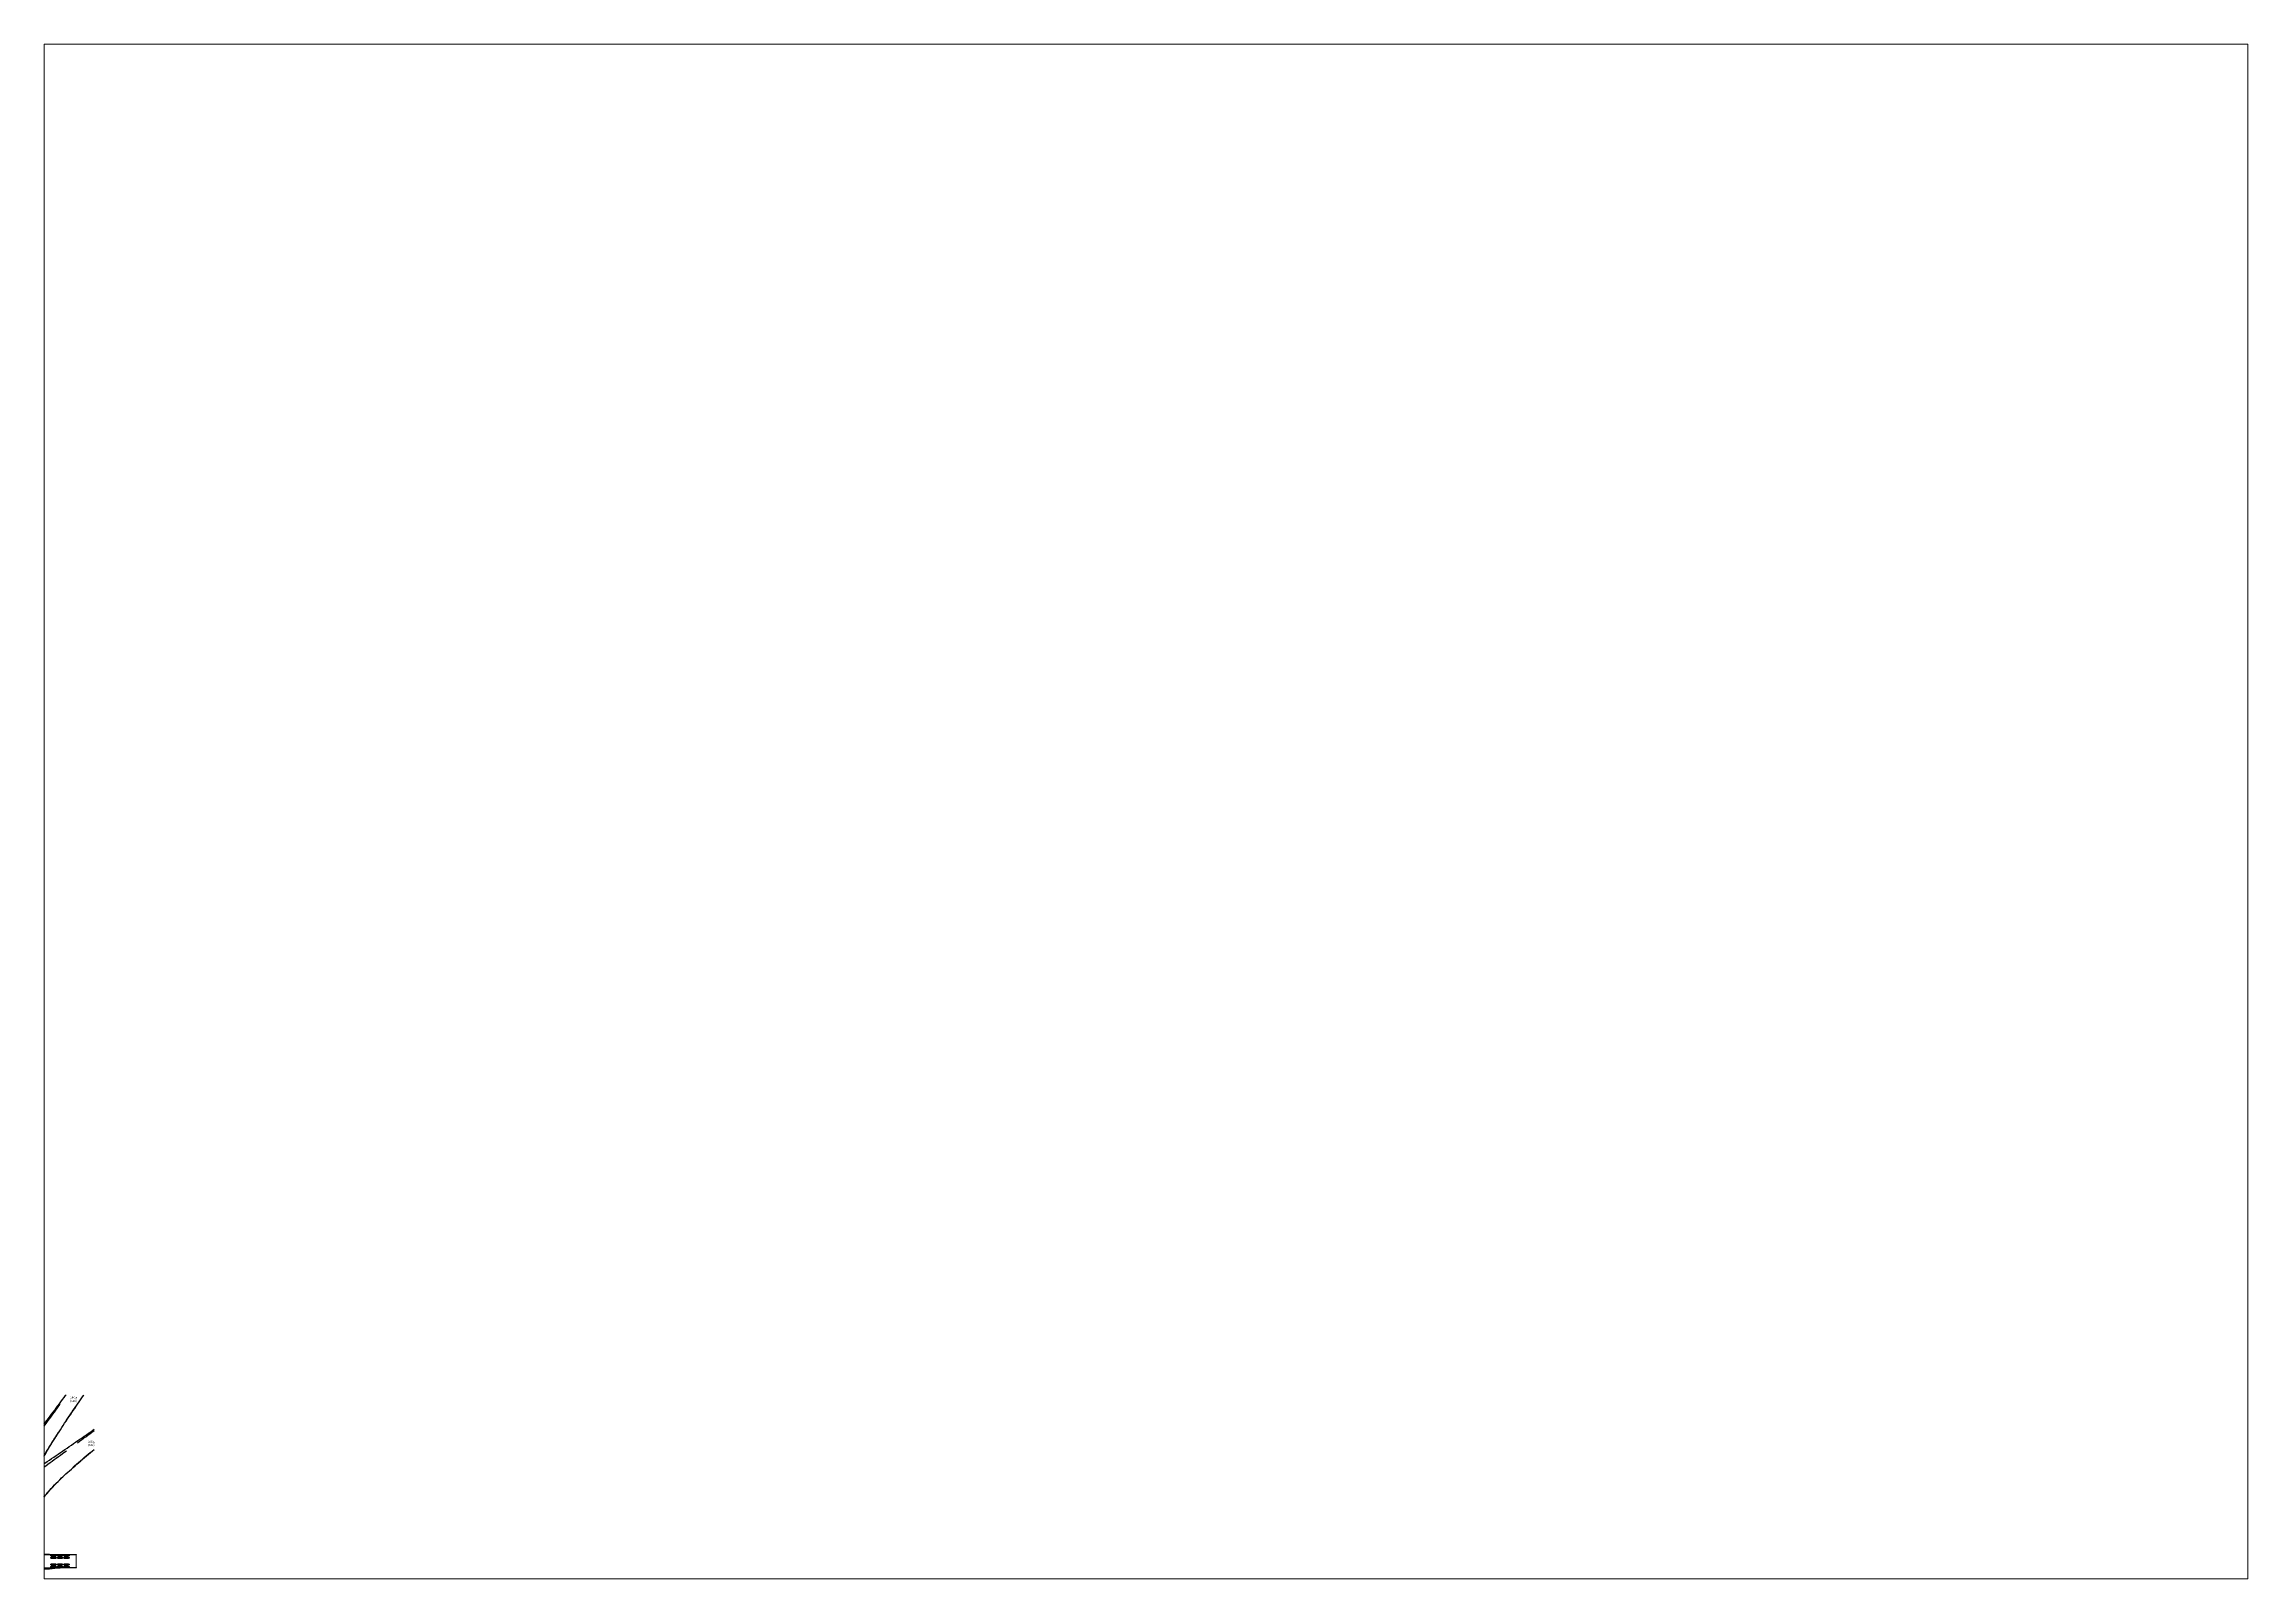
# Paper-space layout 'Layout1' of a CAD drawing. Header units: millimetres. Extents: x 29 to 259, y 20 to 180.
# The model-space entities are those that its viewports show. They can reach past a viewport. Long polylines and large blocks are cut down to what shows.
import ezdxf
from ezdxf import colors
from ezdxf.entities.mleader import LeaderData, LeaderLine
from ezdxf.math import Vec2, Vec3

# ---------------------------------------------------------------- set-up
doc = ezdxf.new("R2010")
doc.units = ezdxf.units.MM
doc.linetypes.add('DASHEDX2', pattern=[1.5, 1, -0.5])
doc.layers.add('Tekst', color=4, linetype='Continuous')
doc.styles.add('BT standard', font='sanss___.ttf')
doc.styles.add('Legend', font='CALIBRI.TTF')
doc.styles.get("Standard").update_dxf_attribs({"font": 'romans'})
doc.dimstyles.new('ISO-25', dxfattribs={"dimtxt": 2.5, "dimasz": 2.5, "dimexe": 1.25, "dimexo": 0.625, "dimtad": 1, "dimtxsty": 'Standard', "dimcen": 2.5, "dimadec": 0, "dimazin": 0, "dimtfac": 1, "dimtmove": 0, "dimatfit": 3, "dimfxl": 1, "dimarcsym": 0})

# ---------------------------------------------------------------- blocks, each defined once
blk = doc.blocks.new('*U3621')
at = {"color": 1, "lineweight": 0}
blk.add_circle((0, 0), 0.0127, dxfattribs=at)
blk = doc.blocks.new('*U3622')
at = {"color": 1, "lineweight": 0}
blk.add_circle((0, 0), 0.0127, dxfattribs=at)
blk = doc.blocks.new('*U3624')
at = {"color": 1, "linetype": 'Continuous', "lineweight": 0, "ltscale": 1.524}
blk.add_lwpolyline([(0, 1.275), (-13.6, 1.275), (-13.6, -1.275), (0, -1.275), (0, 1.275), (0, 1.275)], close=True, dxfattribs=at)
at = {"color": 2, "linetype": 'Continuous', "ltscale": 1.524, "flags": 128}
for points in [[(-12.178, 1.043752), (-12.178, 1.202248), (-12.03576, 1.25), (-11.30424, 1.25), (-11.162, 1.202248), (-11.162, 1.043752), (-11.30424, 0.996), (-12.03576, 0.996)], [(-12.178, 0.586552), (-12.178, 0.745048), (-12.03576, 0.7928), (-11.30424, 0.7928), (-11.162, 0.745048), (-11.162, 0.586552), (-11.30424, 0.5388), (-12.03576, 0.5388)], [(-10.908, 1.043752), (-10.908, 1.202248), (-10.76576, 1.25), (-10.03424, 1.25), (-9.892, 1.202248), (-9.892, 1.043752), (-10.03424, 0.996), (-10.76576, 0.996)], [(-10.908, 0.586552), (-10.908, 0.745048), (-10.76576, 0.7928), (-10.03424, 0.7928), (-9.892, 0.745048), (-9.892, 0.586552), (-10.03424, 0.5388), (-10.76576, 0.5388)], [(-9.638, 1.043752), (-9.638, 1.202248), (-9.49576, 1.25), (-8.76424, 1.25), (-8.622, 1.202248), (-8.622, 1.043752), (-8.76424, 0.996), (-9.49576, 0.996)], [(-9.638, 0.586552), (-9.638, 0.745048), (-9.49576, 0.7928), (-8.76424, 0.7928), (-8.622, 0.745048), (-8.622, 0.586552), (-8.76424, 0.5388), (-9.49576, 0.5388)], [(-12.178, -0.745048), (-12.178, -0.586552), (-12.03576, -0.5388), (-11.30424, -0.5388), (-11.162, -0.586552), (-11.162, -0.745048), (-11.30424, -0.7928), (-12.03576, -0.7928)], [(-12.178, -1.202248), (-12.178, -1.043752), (-12.03576, -0.996), (-11.30424, -0.996), (-11.162, -1.043752), (-11.162, -1.202248), (-11.30424, -1.25), (-12.03576, -1.25)], [(-10.908, -0.745048), (-10.908, -0.586552), (-10.76576, -0.5388), (-10.03424, -0.5388), (-9.892, -0.586552), (-9.892, -0.745048), (-10.03424, -0.7928), (-10.76576, -0.7928)], [(-10.908, -1.202248), (-10.908, -1.043752), (-10.76576, -0.996), (-10.03424, -0.996), (-9.892, -1.043752), (-9.892, -1.202248), (-10.03424, -1.25), (-10.76576, -1.25)], [(-9.638, -0.745048), (-9.638, -0.586552), (-9.49576, -0.5388), (-8.76424, -0.5388), (-8.622, -0.586552), (-8.622, -0.745048), (-8.76424, -0.7928), (-9.49576, -0.7928)], [(-9.638, -1.202248), (-9.638, -1.043752), (-9.49576, -0.996), (-8.76424, -0.996), (-8.622, -1.043752), (-8.622, -1.202248), (-8.76424, -1.25), (-9.49576, -1.25)]]:
    blk.add_lwpolyline(points, close=True, dxfattribs=at)
at = {"color": 1, "lineweight": 0}
blk.add_circle((-1.5, 0), 0.1, dxfattribs=at)
blk = doc.blocks.new('*U3625')
at = {"color": 1, "linetype": 'Continuous', "ltscale": 1.524}
blk.add_line((-4.65, 0.25), (-4.65, -0.25), dxfattribs=at)
at = {"color": 2, "linetype": 'Continuous', "ltscale": 1.524, "flags": 128}
for points in [[(-5.56, 1.02), (-5.56, 1.2), (-5.4, 1.25), (-4.6, 1.25), (-4.44, 1.2), (-4.44, 1.02), (-4.6, 0.97), (-5.4, 0.97)], [(-5.56, 0.52), (-5.56, 0.69), (-5.4, 0.75), (-4.6, 0.75), (-4.44, 0.69), (-4.44, 0.52), (-4.6, 0.47), (-5.4, 0.47)], [(-5.56, -0.69), (-5.56, -0.52), (-5.4, -0.47), (-4.6, -0.47), (-4.44, -0.52), (-4.44, -0.69), (-4.6, -0.75), (-5.4, -0.75)], [(-5.56, -1.2), (-5.56, -1.02), (-5.4, -0.97), (-4.6, -0.97), (-4.44, -1.02), (-4.44, -1.2), (-4.6, -1.25), (-5.4, -1.25)]]:
    blk.add_lwpolyline(points, close=True, dxfattribs=at)
at = {"color": 1, "linetype": 'Continuous', "lineweight": 0, "ltscale": 1.524}
blk.add_lwpolyline([(0, 1.27), (-1.8, 1.27), (-1.8, 0.47), (-5, 0.47), (-5, -0.47), (-1.8, -0.47), (-1.8, -1.27), (0, -1.27), (0, 1.27), (0, 1.27)], close=True, dxfattribs=at)
at = {"color": 1, "linetype": 'Continuous', "ltscale": 1.524}
blk.add_arc((-4.4, 0), 0.357, 225, 135, dxfattribs=at)
blk = doc.blocks.new('*U3623')
at = {"color": 2, "linetype": 'Continuous', "ltscale": 1.524, "flags": 128}
for points in [[(-0.56, 1.02), (-0.56, 1.2), (-0.4, 1.25), (0.4, 1.25), (0.56, 1.2), (0.56, 1.02), (0.4, 0.97), (-0.4, 0.97)], [(-0.56, -1.2), (-0.56, -1.02), (-0.4, -0.97), (0.4, -0.97), (0.56, -1.02), (0.56, -1.2), (0.4, -1.25), (-0.4, -1.25)]]:
    blk.add_lwpolyline(points, close=True, dxfattribs=at)
at = {"rotation": 180}
for name, p in [('*U3625', (-1.4, 0)), ('*U3624', (1.5, 0))]:
    blk.add_blockref(name, p, dxfattribs=at)
blk = doc.blocks.new('*U3626')
at = {"color": 2, "lineweight": 0}
blk.add_circle((0, 0), 0.0127, dxfattribs=at)
blk = doc.blocks.new('*U3627')
at = {"color": 1, "lineweight": 0}
blk.add_circle((0, 0), 0.0127, dxfattribs=at)
blk = doc.blocks.new('*U3628')
at = {"color": 1, "lineweight": 0}
blk.add_circle((0, 0), 0.0127, dxfattribs=at)
blk = doc.blocks.new('*U3630')
at = {"color": 1, "linetype": 'Continuous', "lineweight": 0, "ltscale": 1.524}
blk.add_lwpolyline([(0, 1.275), (-13.6, 1.275), (-13.6, -1.275), (0, -1.275), (0, 1.275), (0, 1.275)], close=True, dxfattribs=at)
at = {"color": 2, "linetype": 'Continuous', "ltscale": 1.524, "flags": 128}
for points in [[(-12.178, 1.043752), (-12.178, 1.202248), (-12.03576, 1.25), (-11.30424, 1.25), (-11.162, 1.202248), (-11.162, 1.043752), (-11.30424, 0.996), (-12.03576, 0.996)], [(-12.178, 0.586552), (-12.178, 0.745048), (-12.03576, 0.7928), (-11.30424, 0.7928), (-11.162, 0.745048), (-11.162, 0.586552), (-11.30424, 0.5388), (-12.03576, 0.5388)], [(-10.908, 1.043752), (-10.908, 1.202248), (-10.76576, 1.25), (-10.03424, 1.25), (-9.892, 1.202248), (-9.892, 1.043752), (-10.03424, 0.996), (-10.76576, 0.996)], [(-10.908, 0.586552), (-10.908, 0.745048), (-10.76576, 0.7928), (-10.03424, 0.7928), (-9.892, 0.745048), (-9.892, 0.586552), (-10.03424, 0.5388), (-10.76576, 0.5388)], [(-9.638, 1.043752), (-9.638, 1.202248), (-9.49576, 1.25), (-8.76424, 1.25), (-8.622, 1.202248), (-8.622, 1.043752), (-8.76424, 0.996), (-9.49576, 0.996)], [(-9.638, 0.586552), (-9.638, 0.745048), (-9.49576, 0.7928), (-8.76424, 0.7928), (-8.622, 0.745048), (-8.622, 0.586552), (-8.76424, 0.5388), (-9.49576, 0.5388)], [(-12.178, -0.745048), (-12.178, -0.586552), (-12.03576, -0.5388), (-11.30424, -0.5388), (-11.162, -0.586552), (-11.162, -0.745048), (-11.30424, -0.7928), (-12.03576, -0.7928)], [(-12.178, -1.202248), (-12.178, -1.043752), (-12.03576, -0.996), (-11.30424, -0.996), (-11.162, -1.043752), (-11.162, -1.202248), (-11.30424, -1.25), (-12.03576, -1.25)], [(-10.908, -0.745048), (-10.908, -0.586552), (-10.76576, -0.5388), (-10.03424, -0.5388), (-9.892, -0.586552), (-9.892, -0.745048), (-10.03424, -0.7928), (-10.76576, -0.7928)], [(-10.908, -1.202248), (-10.908, -1.043752), (-10.76576, -0.996), (-10.03424, -0.996), (-9.892, -1.043752), (-9.892, -1.202248), (-10.03424, -1.25), (-10.76576, -1.25)], [(-9.638, -0.745048), (-9.638, -0.586552), (-9.49576, -0.5388), (-8.76424, -0.5388), (-8.622, -0.586552), (-8.622, -0.745048), (-8.76424, -0.7928), (-9.49576, -0.7928)], [(-9.638, -1.202248), (-9.638, -1.043752), (-9.49576, -0.996), (-8.76424, -0.996), (-8.622, -1.043752), (-8.622, -1.202248), (-8.76424, -1.25), (-9.49576, -1.25)]]:
    blk.add_lwpolyline(points, close=True, dxfattribs=at)
at = {"color": 1, "lineweight": 0}
blk.add_circle((-1.5, 0), 0.1, dxfattribs=at)
blk = doc.blocks.new('*U3631')
at = {"color": 1, "linetype": 'Continuous', "ltscale": 1.524}
blk.add_line((-4.65, 0.25), (-4.65, -0.25), dxfattribs=at)
at = {"color": 2, "linetype": 'Continuous', "ltscale": 1.524, "flags": 128}
for points in [[(-5.56, 1.02), (-5.56, 1.2), (-5.4, 1.25), (-4.6, 1.25), (-4.44, 1.2), (-4.44, 1.02), (-4.6, 0.97), (-5.4, 0.97)], [(-5.56, 0.52), (-5.56, 0.69), (-5.4, 0.75), (-4.6, 0.75), (-4.44, 0.69), (-4.44, 0.52), (-4.6, 0.47), (-5.4, 0.47)], [(-5.56, -0.69), (-5.56, -0.52), (-5.4, -0.47), (-4.6, -0.47), (-4.44, -0.52), (-4.44, -0.69), (-4.6, -0.75), (-5.4, -0.75)], [(-5.56, -1.2), (-5.56, -1.02), (-5.4, -0.97), (-4.6, -0.97), (-4.44, -1.02), (-4.44, -1.2), (-4.6, -1.25), (-5.4, -1.25)]]:
    blk.add_lwpolyline(points, close=True, dxfattribs=at)
at = {"color": 1, "linetype": 'Continuous', "lineweight": 0, "ltscale": 1.524}
blk.add_lwpolyline([(0, 1.27), (-1.8, 1.27), (-1.8, 0.47), (-5, 0.47), (-5, -0.47), (-1.8, -0.47), (-1.8, -1.27), (0, -1.27), (0, 1.27), (0, 1.27)], close=True, dxfattribs=at)
at = {"color": 1, "linetype": 'Continuous', "ltscale": 1.524}
blk.add_arc((-4.4, 0), 0.357, 225, 135, dxfattribs=at)
blk = doc.blocks.new('*U3629')
at = {"color": 2, "linetype": 'Continuous', "ltscale": 1.524, "flags": 128}
for points in [[(-0.56, 1.02), (-0.56, 1.2), (-0.4, 1.25), (0.4, 1.25), (0.56, 1.2), (0.56, 1.02), (0.4, 0.97), (-0.4, 0.97)], [(-0.56, -1.2), (-0.56, -1.02), (-0.4, -0.97), (0.4, -0.97), (0.56, -1.02), (0.56, -1.2), (0.4, -1.25), (-0.4, -1.25)]]:
    blk.add_lwpolyline(points, close=True, dxfattribs=at)
at = {"rotation": 180}
for name, p in [('*U3631', (-1.4, 0)), ('*U3630', (1.5, 0))]:
    blk.add_blockref(name, p, dxfattribs=at)
blk = doc.blocks.new('*U3632')
at = {"color": 2, "lineweight": 0}
blk.add_circle((0, 0), 0.0127, dxfattribs=at)
blk = doc.blocks.new('*U3633')
at = {"color": 1, "lineweight": 0}
blk.add_circle((0, 0), 0.0127, dxfattribs=at)
blk = doc.blocks.new('*U3634')
at = {"color": 1, "lineweight": 0}
blk.add_circle((0, 0), 0.0127, dxfattribs=at)
blk = doc.blocks.new('*U3636')
at = {"color": 1, "linetype": 'Continuous', "lineweight": 0, "ltscale": 1.524}
blk.add_lwpolyline([(0, 1.275), (-13.6, 1.275), (-13.6, -1.275), (0, -1.275), (0, 1.275), (0, 1.275)], close=True, dxfattribs=at)
at = {"color": 2, "linetype": 'Continuous', "ltscale": 1.524, "flags": 128}
for points in [[(-12.178, 1.043752), (-12.178, 1.202248), (-12.03576, 1.25), (-11.30424, 1.25), (-11.162, 1.202248), (-11.162, 1.043752), (-11.30424, 0.996), (-12.03576, 0.996)], [(-12.178, 0.586552), (-12.178, 0.745048), (-12.03576, 0.7928), (-11.30424, 0.7928), (-11.162, 0.745048), (-11.162, 0.586552), (-11.30424, 0.5388), (-12.03576, 0.5388)], [(-10.908, 1.043752), (-10.908, 1.202248), (-10.76576, 1.25), (-10.03424, 1.25), (-9.892, 1.202248), (-9.892, 1.043752), (-10.03424, 0.996), (-10.76576, 0.996)], [(-10.908, 0.586552), (-10.908, 0.745048), (-10.76576, 0.7928), (-10.03424, 0.7928), (-9.892, 0.745048), (-9.892, 0.586552), (-10.03424, 0.5388), (-10.76576, 0.5388)], [(-9.638, 1.043752), (-9.638, 1.202248), (-9.49576, 1.25), (-8.76424, 1.25), (-8.622, 1.202248), (-8.622, 1.043752), (-8.76424, 0.996), (-9.49576, 0.996)], [(-9.638, 0.586552), (-9.638, 0.745048), (-9.49576, 0.7928), (-8.76424, 0.7928), (-8.622, 0.745048), (-8.622, 0.586552), (-8.76424, 0.5388), (-9.49576, 0.5388)], [(-12.178, -0.745048), (-12.178, -0.586552), (-12.03576, -0.5388), (-11.30424, -0.5388), (-11.162, -0.586552), (-11.162, -0.745048), (-11.30424, -0.7928), (-12.03576, -0.7928)], [(-12.178, -1.202248), (-12.178, -1.043752), (-12.03576, -0.996), (-11.30424, -0.996), (-11.162, -1.043752), (-11.162, -1.202248), (-11.30424, -1.25), (-12.03576, -1.25)], [(-10.908, -0.745048), (-10.908, -0.586552), (-10.76576, -0.5388), (-10.03424, -0.5388), (-9.892, -0.586552), (-9.892, -0.745048), (-10.03424, -0.7928), (-10.76576, -0.7928)], [(-10.908, -1.202248), (-10.908, -1.043752), (-10.76576, -0.996), (-10.03424, -0.996), (-9.892, -1.043752), (-9.892, -1.202248), (-10.03424, -1.25), (-10.76576, -1.25)], [(-9.638, -0.745048), (-9.638, -0.586552), (-9.49576, -0.5388), (-8.76424, -0.5388), (-8.622, -0.586552), (-8.622, -0.745048), (-8.76424, -0.7928), (-9.49576, -0.7928)], [(-9.638, -1.202248), (-9.638, -1.043752), (-9.49576, -0.996), (-8.76424, -0.996), (-8.622, -1.043752), (-8.622, -1.202248), (-8.76424, -1.25), (-9.49576, -1.25)]]:
    blk.add_lwpolyline(points, close=True, dxfattribs=at)
at = {"color": 1, "lineweight": 0}
blk.add_circle((-1.5, 0), 0.1, dxfattribs=at)
blk = doc.blocks.new('*U3637')
at = {"color": 1, "linetype": 'Continuous', "ltscale": 1.524}
blk.add_line((-4.65, 0.25), (-4.65, -0.25), dxfattribs=at)
at = {"color": 2, "linetype": 'Continuous', "ltscale": 1.524, "flags": 128}
for points in [[(-5.56, 1.02), (-5.56, 1.2), (-5.4, 1.25), (-4.6, 1.25), (-4.44, 1.2), (-4.44, 1.02), (-4.6, 0.97), (-5.4, 0.97)], [(-5.56, 0.52), (-5.56, 0.69), (-5.4, 0.75), (-4.6, 0.75), (-4.44, 0.69), (-4.44, 0.52), (-4.6, 0.47), (-5.4, 0.47)], [(-5.56, -0.69), (-5.56, -0.52), (-5.4, -0.47), (-4.6, -0.47), (-4.44, -0.52), (-4.44, -0.69), (-4.6, -0.75), (-5.4, -0.75)], [(-5.56, -1.2), (-5.56, -1.02), (-5.4, -0.97), (-4.6, -0.97), (-4.44, -1.02), (-4.44, -1.2), (-4.6, -1.25), (-5.4, -1.25)]]:
    blk.add_lwpolyline(points, close=True, dxfattribs=at)
at = {"color": 1, "linetype": 'Continuous', "lineweight": 0, "ltscale": 1.524}
blk.add_lwpolyline([(0, 1.27), (-1.8, 1.27), (-1.8, 0.47), (-5, 0.47), (-5, -0.47), (-1.8, -0.47), (-1.8, -1.27), (0, -1.27), (0, 1.27), (0, 1.27)], close=True, dxfattribs=at)
at = {"color": 1, "linetype": 'Continuous', "ltscale": 1.524}
blk.add_arc((-4.4, 0), 0.357, 225, 135, dxfattribs=at)
blk = doc.blocks.new('*U3635')
at = {"color": 2, "linetype": 'Continuous', "ltscale": 1.524, "flags": 128}
for points in [[(-0.56, 1.02), (-0.56, 1.2), (-0.4, 1.25), (0.4, 1.25), (0.56, 1.2), (0.56, 1.02), (0.4, 0.97), (-0.4, 0.97)], [(-0.56, -1.2), (-0.56, -1.02), (-0.4, -0.97), (0.4, -0.97), (0.56, -1.02), (0.56, -1.2), (0.4, -1.25), (-0.4, -1.25)]]:
    blk.add_lwpolyline(points, close=True, dxfattribs=at)
at = {"rotation": 180}
for name, p in [('*U3637', (-1.4, 0)), ('*U3636', (1.5, 0))]:
    blk.add_blockref(name, p, dxfattribs=at)
blk = doc.blocks.new('*U3638')
at = {"color": 2, "lineweight": 0}
blk.add_circle((0, 0), 0.0127, dxfattribs=at)
blk = doc.blocks.new('*U3639')
at = {"color": 1, "lineweight": 0}
blk.add_circle((0, 0), 0.0127, dxfattribs=at)
blk = doc.blocks.new('*U3640')
at = {"color": 1, "lineweight": 0}
blk.add_circle((0, 0), 0.0127, dxfattribs=at)
blk = doc.blocks.new('*U3642')
at = {"color": 1, "linetype": 'Continuous', "lineweight": 0, "ltscale": 1.524}
blk.add_lwpolyline([(0, 1.275), (-13.6, 1.275), (-13.6, -1.275), (0, -1.275), (0, 1.275), (0, 1.275)], close=True, dxfattribs=at)
at = {"color": 2, "linetype": 'Continuous', "ltscale": 1.524, "flags": 128}
for points in [[(-12.178, 1.043752), (-12.178, 1.202248), (-12.03576, 1.25), (-11.30424, 1.25), (-11.162, 1.202248), (-11.162, 1.043752), (-11.30424, 0.996), (-12.03576, 0.996)], [(-12.178, 0.586552), (-12.178, 0.745048), (-12.03576, 0.7928), (-11.30424, 0.7928), (-11.162, 0.745048), (-11.162, 0.586552), (-11.30424, 0.5388), (-12.03576, 0.5388)], [(-10.908, 1.043752), (-10.908, 1.202248), (-10.76576, 1.25), (-10.03424, 1.25), (-9.892, 1.202248), (-9.892, 1.043752), (-10.03424, 0.996), (-10.76576, 0.996)], [(-10.908, 0.586552), (-10.908, 0.745048), (-10.76576, 0.7928), (-10.03424, 0.7928), (-9.892, 0.745048), (-9.892, 0.586552), (-10.03424, 0.5388), (-10.76576, 0.5388)], [(-9.638, 1.043752), (-9.638, 1.202248), (-9.49576, 1.25), (-8.76424, 1.25), (-8.622, 1.202248), (-8.622, 1.043752), (-8.76424, 0.996), (-9.49576, 0.996)], [(-9.638, 0.586552), (-9.638, 0.745048), (-9.49576, 0.7928), (-8.76424, 0.7928), (-8.622, 0.745048), (-8.622, 0.586552), (-8.76424, 0.5388), (-9.49576, 0.5388)], [(-12.178, -0.745048), (-12.178, -0.586552), (-12.03576, -0.5388), (-11.30424, -0.5388), (-11.162, -0.586552), (-11.162, -0.745048), (-11.30424, -0.7928), (-12.03576, -0.7928)], [(-12.178, -1.202248), (-12.178, -1.043752), (-12.03576, -0.996), (-11.30424, -0.996), (-11.162, -1.043752), (-11.162, -1.202248), (-11.30424, -1.25), (-12.03576, -1.25)], [(-10.908, -0.745048), (-10.908, -0.586552), (-10.76576, -0.5388), (-10.03424, -0.5388), (-9.892, -0.586552), (-9.892, -0.745048), (-10.03424, -0.7928), (-10.76576, -0.7928)], [(-10.908, -1.202248), (-10.908, -1.043752), (-10.76576, -0.996), (-10.03424, -0.996), (-9.892, -1.043752), (-9.892, -1.202248), (-10.03424, -1.25), (-10.76576, -1.25)], [(-9.638, -0.745048), (-9.638, -0.586552), (-9.49576, -0.5388), (-8.76424, -0.5388), (-8.622, -0.586552), (-8.622, -0.745048), (-8.76424, -0.7928), (-9.49576, -0.7928)], [(-9.638, -1.202248), (-9.638, -1.043752), (-9.49576, -0.996), (-8.76424, -0.996), (-8.622, -1.043752), (-8.622, -1.202248), (-8.76424, -1.25), (-9.49576, -1.25)]]:
    blk.add_lwpolyline(points, close=True, dxfattribs=at)
at = {"color": 1, "lineweight": 0}
blk.add_circle((-1.5, 0), 0.1, dxfattribs=at)
blk = doc.blocks.new('*U3643')
at = {"color": 1, "linetype": 'Continuous', "ltscale": 1.524}
blk.add_line((-4.65, 0.25), (-4.65, -0.25), dxfattribs=at)
at = {"color": 2, "linetype": 'Continuous', "ltscale": 1.524, "flags": 128}
for points in [[(-5.56, 1.02), (-5.56, 1.2), (-5.4, 1.25), (-4.6, 1.25), (-4.44, 1.2), (-4.44, 1.02), (-4.6, 0.97), (-5.4, 0.97)], [(-5.56, 0.52), (-5.56, 0.69), (-5.4, 0.75), (-4.6, 0.75), (-4.44, 0.69), (-4.44, 0.52), (-4.6, 0.47), (-5.4, 0.47)], [(-5.56, -0.69), (-5.56, -0.52), (-5.4, -0.47), (-4.6, -0.47), (-4.44, -0.52), (-4.44, -0.69), (-4.6, -0.75), (-5.4, -0.75)], [(-5.56, -1.2), (-5.56, -1.02), (-5.4, -0.97), (-4.6, -0.97), (-4.44, -1.02), (-4.44, -1.2), (-4.6, -1.25), (-5.4, -1.25)]]:
    blk.add_lwpolyline(points, close=True, dxfattribs=at)
at = {"color": 1, "linetype": 'Continuous', "lineweight": 0, "ltscale": 1.524}
blk.add_lwpolyline([(0, 1.27), (-1.8, 1.27), (-1.8, 0.47), (-5, 0.47), (-5, -0.47), (-1.8, -0.47), (-1.8, -1.27), (0, -1.27), (0, 1.27), (0, 1.27)], close=True, dxfattribs=at)
at = {"color": 1, "linetype": 'Continuous', "ltscale": 1.524}
blk.add_arc((-4.4, 0), 0.357, 225, 135, dxfattribs=at)
blk = doc.blocks.new('*U3641')
at = {"color": 2, "linetype": 'Continuous', "ltscale": 1.524, "flags": 128}
for points in [[(-0.56, 1.02), (-0.56, 1.2), (-0.4, 1.25), (0.4, 1.25), (0.56, 1.2), (0.56, 1.02), (0.4, 0.97), (-0.4, 0.97)], [(-0.56, -1.2), (-0.56, -1.02), (-0.4, -0.97), (0.4, -0.97), (0.56, -1.02), (0.56, -1.2), (0.4, -1.25), (-0.4, -1.25)]]:
    blk.add_lwpolyline(points, close=True, dxfattribs=at)
at = {"rotation": 180}
for name, p in [('*U3643', (-1.4, 0)), ('*U3642', (1.5, 0))]:
    blk.add_blockref(name, p, dxfattribs=at)
blk = doc.blocks.new('*U3644')
at = {"color": 2, "lineweight": 0}
blk.add_circle((0, 0), 0.0127, dxfattribs=at)
blk = doc.blocks.new('*U3645')
at = {"color": 2, "lineweight": 0}
blk.add_circle((0, 0), 0.0127, dxfattribs=at)
blk = doc.blocks.new('*U3646')
at = {"color": 1, "lineweight": 0}
blk.add_circle((0, 0), 0.0127, dxfattribs=at)
blk = doc.blocks.new('*U3647')
at = {"color": 1, "lineweight": 0}
blk.add_circle((0, 0), 0.0127, dxfattribs=at)
blk = doc.blocks.new('*U3648')
at = {"color": 1, "lineweight": 0}
blk.add_circle((0, 0), 0.0127, dxfattribs=at)
blk = doc.blocks.new('*U3649')
at = {"color": 1, "lineweight": 0}
blk.add_circle((0, 0), 0.0127, dxfattribs=at)
blk = doc.blocks.new('*U3651')
at = {"color": 1, "linetype": 'Continuous', "lineweight": 0, "ltscale": 1.524}
blk.add_lwpolyline([(0, 1.275), (-13.6, 1.275), (-13.6, -1.275), (0, -1.275), (0, 1.275), (0, 1.275)], close=True, dxfattribs=at)
at = {"color": 2, "linetype": 'Continuous', "ltscale": 1.524, "flags": 128}
for points in [[(-12.178, 1.043752), (-12.178, 1.202248), (-12.03576, 1.25), (-11.30424, 1.25), (-11.162, 1.202248), (-11.162, 1.043752), (-11.30424, 0.996), (-12.03576, 0.996)], [(-12.178, 0.586552), (-12.178, 0.745048), (-12.03576, 0.7928), (-11.30424, 0.7928), (-11.162, 0.745048), (-11.162, 0.586552), (-11.30424, 0.5388), (-12.03576, 0.5388)], [(-10.908, 1.043752), (-10.908, 1.202248), (-10.76576, 1.25), (-10.03424, 1.25), (-9.892, 1.202248), (-9.892, 1.043752), (-10.03424, 0.996), (-10.76576, 0.996)], [(-10.908, 0.586552), (-10.908, 0.745048), (-10.76576, 0.7928), (-10.03424, 0.7928), (-9.892, 0.745048), (-9.892, 0.586552), (-10.03424, 0.5388), (-10.76576, 0.5388)], [(-9.638, 1.043752), (-9.638, 1.202248), (-9.49576, 1.25), (-8.76424, 1.25), (-8.622, 1.202248), (-8.622, 1.043752), (-8.76424, 0.996), (-9.49576, 0.996)], [(-9.638, 0.586552), (-9.638, 0.745048), (-9.49576, 0.7928), (-8.76424, 0.7928), (-8.622, 0.745048), (-8.622, 0.586552), (-8.76424, 0.5388), (-9.49576, 0.5388)], [(-12.178, -0.745048), (-12.178, -0.586552), (-12.03576, -0.5388), (-11.30424, -0.5388), (-11.162, -0.586552), (-11.162, -0.745048), (-11.30424, -0.7928), (-12.03576, -0.7928)], [(-12.178, -1.202248), (-12.178, -1.043752), (-12.03576, -0.996), (-11.30424, -0.996), (-11.162, -1.043752), (-11.162, -1.202248), (-11.30424, -1.25), (-12.03576, -1.25)], [(-10.908, -0.745048), (-10.908, -0.586552), (-10.76576, -0.5388), (-10.03424, -0.5388), (-9.892, -0.586552), (-9.892, -0.745048), (-10.03424, -0.7928), (-10.76576, -0.7928)], [(-10.908, -1.202248), (-10.908, -1.043752), (-10.76576, -0.996), (-10.03424, -0.996), (-9.892, -1.043752), (-9.892, -1.202248), (-10.03424, -1.25), (-10.76576, -1.25)], [(-9.638, -0.745048), (-9.638, -0.586552), (-9.49576, -0.5388), (-8.76424, -0.5388), (-8.622, -0.586552), (-8.622, -0.745048), (-8.76424, -0.7928), (-9.49576, -0.7928)], [(-9.638, -1.202248), (-9.638, -1.043752), (-9.49576, -0.996), (-8.76424, -0.996), (-8.622, -1.043752), (-8.622, -1.202248), (-8.76424, -1.25), (-9.49576, -1.25)]]:
    blk.add_lwpolyline(points, close=True, dxfattribs=at)
at = {"color": 1, "lineweight": 0}
blk.add_circle((-1.5, 0), 0.1, dxfattribs=at)
blk = doc.blocks.new('*U3652')
at = {"color": 1, "linetype": 'Continuous', "ltscale": 1.524}
blk.add_line((-4.65, 0.25), (-4.65, -0.25), dxfattribs=at)
at = {"color": 2, "linetype": 'Continuous', "ltscale": 1.524, "flags": 128}
for points in [[(-5.56, 1.02), (-5.56, 1.2), (-5.4, 1.25), (-4.6, 1.25), (-4.44, 1.2), (-4.44, 1.02), (-4.6, 0.97), (-5.4, 0.97)], [(-5.56, 0.52), (-5.56, 0.69), (-5.4, 0.75), (-4.6, 0.75), (-4.44, 0.69), (-4.44, 0.52), (-4.6, 0.47), (-5.4, 0.47)], [(-5.56, -0.69), (-5.56, -0.52), (-5.4, -0.47), (-4.6, -0.47), (-4.44, -0.52), (-4.44, -0.69), (-4.6, -0.75), (-5.4, -0.75)], [(-5.56, -1.2), (-5.56, -1.02), (-5.4, -0.97), (-4.6, -0.97), (-4.44, -1.02), (-4.44, -1.2), (-4.6, -1.25), (-5.4, -1.25)]]:
    blk.add_lwpolyline(points, close=True, dxfattribs=at)
at = {"color": 1, "linetype": 'Continuous', "lineweight": 0, "ltscale": 1.524}
blk.add_lwpolyline([(0, 1.27), (-1.8, 1.27), (-1.8, 0.47), (-5, 0.47), (-5, -0.47), (-1.8, -0.47), (-1.8, -1.27), (0, -1.27), (0, 1.27), (0, 1.27)], close=True, dxfattribs=at)
at = {"color": 1, "linetype": 'Continuous', "ltscale": 1.524}
blk.add_arc((-4.4, 0), 0.357, 225, 135, dxfattribs=at)
blk = doc.blocks.new('*U3650')
at = {"color": 2, "linetype": 'Continuous', "ltscale": 1.524, "flags": 128}
for points in [[(-0.56, 1.02), (-0.56, 1.2), (-0.4, 1.25), (0.4, 1.25), (0.56, 1.2), (0.56, 1.02), (0.4, 0.97), (-0.4, 0.97)], [(-0.56, -1.2), (-0.56, -1.02), (-0.4, -0.97), (0.4, -0.97), (0.56, -1.02), (0.56, -1.2), (0.4, -1.25), (-0.4, -1.25)]]:
    blk.add_lwpolyline(points, close=True, dxfattribs=at)
at = {"rotation": 180}
for name, p in [('*U3652', (-1.4, 0)), ('*U3651', (1.5, 0))]:
    blk.add_blockref(name, p, dxfattribs=at)
blk = doc.blocks.new('*U3653')
at = {"color": 2, "lineweight": 0}
blk.add_circle((0, 0), 0.0127, dxfattribs=at)
blk = doc.blocks.new('*U3654')
at = {"color": 1, "lineweight": 0}
blk.add_circle((0, 0), 0.0127, dxfattribs=at)
blk = doc.blocks.new('*U3655')
at = {"color": 1, "lineweight": 0}
blk.add_circle((0, 0), 0.0127, dxfattribs=at)
blk = doc.blocks.new('*U3656')
at = {"color": 1, "lineweight": 0}
blk.add_circle((0, 0), 0.0127, dxfattribs=at)
blk = doc.blocks.new('*U3657')
at = {"color": 1, "lineweight": 0}
blk.add_circle((0, 0), 0.0127, dxfattribs=at)
blk = doc.blocks.new('*U3659')
at = {"color": 1, "linetype": 'Continuous', "lineweight": 0, "ltscale": 1.524}
blk.add_lwpolyline([(0, 1.275), (-13.6, 1.275), (-13.6, -1.275), (0, -1.275), (0, 1.275), (0, 1.275)], close=True, dxfattribs=at)
at = {"color": 2, "linetype": 'Continuous', "ltscale": 1.524, "flags": 128}
for points in [[(-12.178, 1.043752), (-12.178, 1.202248), (-12.03576, 1.25), (-11.30424, 1.25), (-11.162, 1.202248), (-11.162, 1.043752), (-11.30424, 0.996), (-12.03576, 0.996)], [(-12.178, 0.586552), (-12.178, 0.745048), (-12.03576, 0.7928), (-11.30424, 0.7928), (-11.162, 0.745048), (-11.162, 0.586552), (-11.30424, 0.5388), (-12.03576, 0.5388)], [(-10.908, 1.043752), (-10.908, 1.202248), (-10.76576, 1.25), (-10.03424, 1.25), (-9.892, 1.202248), (-9.892, 1.043752), (-10.03424, 0.996), (-10.76576, 0.996)], [(-10.908, 0.586552), (-10.908, 0.745048), (-10.76576, 0.7928), (-10.03424, 0.7928), (-9.892, 0.745048), (-9.892, 0.586552), (-10.03424, 0.5388), (-10.76576, 0.5388)], [(-9.638, 1.043752), (-9.638, 1.202248), (-9.49576, 1.25), (-8.76424, 1.25), (-8.622, 1.202248), (-8.622, 1.043752), (-8.76424, 0.996), (-9.49576, 0.996)], [(-9.638, 0.586552), (-9.638, 0.745048), (-9.49576, 0.7928), (-8.76424, 0.7928), (-8.622, 0.745048), (-8.622, 0.586552), (-8.76424, 0.5388), (-9.49576, 0.5388)], [(-12.178, -0.745048), (-12.178, -0.586552), (-12.03576, -0.5388), (-11.30424, -0.5388), (-11.162, -0.586552), (-11.162, -0.745048), (-11.30424, -0.7928), (-12.03576, -0.7928)], [(-12.178, -1.202248), (-12.178, -1.043752), (-12.03576, -0.996), (-11.30424, -0.996), (-11.162, -1.043752), (-11.162, -1.202248), (-11.30424, -1.25), (-12.03576, -1.25)], [(-10.908, -0.745048), (-10.908, -0.586552), (-10.76576, -0.5388), (-10.03424, -0.5388), (-9.892, -0.586552), (-9.892, -0.745048), (-10.03424, -0.7928), (-10.76576, -0.7928)], [(-10.908, -1.202248), (-10.908, -1.043752), (-10.76576, -0.996), (-10.03424, -0.996), (-9.892, -1.043752), (-9.892, -1.202248), (-10.03424, -1.25), (-10.76576, -1.25)], [(-9.638, -0.745048), (-9.638, -0.586552), (-9.49576, -0.5388), (-8.76424, -0.5388), (-8.622, -0.586552), (-8.622, -0.745048), (-8.76424, -0.7928), (-9.49576, -0.7928)], [(-9.638, -1.202248), (-9.638, -1.043752), (-9.49576, -0.996), (-8.76424, -0.996), (-8.622, -1.043752), (-8.622, -1.202248), (-8.76424, -1.25), (-9.49576, -1.25)]]:
    blk.add_lwpolyline(points, close=True, dxfattribs=at)
at = {"color": 1, "lineweight": 0}
blk.add_circle((-1.5, 0), 0.1, dxfattribs=at)
blk = doc.blocks.new('*U3660')
at = {"color": 1, "linetype": 'Continuous', "ltscale": 1.524}
blk.add_line((-4.65, 0.25), (-4.65, -0.25), dxfattribs=at)
at = {"color": 2, "linetype": 'Continuous', "ltscale": 1.524, "flags": 128}
for points in [[(-5.56, 1.02), (-5.56, 1.2), (-5.4, 1.25), (-4.6, 1.25), (-4.44, 1.2), (-4.44, 1.02), (-4.6, 0.97), (-5.4, 0.97)], [(-5.56, 0.52), (-5.56, 0.69), (-5.4, 0.75), (-4.6, 0.75), (-4.44, 0.69), (-4.44, 0.52), (-4.6, 0.47), (-5.4, 0.47)], [(-5.56, -0.69), (-5.56, -0.52), (-5.4, -0.47), (-4.6, -0.47), (-4.44, -0.52), (-4.44, -0.69), (-4.6, -0.75), (-5.4, -0.75)], [(-5.56, -1.2), (-5.56, -1.02), (-5.4, -0.97), (-4.6, -0.97), (-4.44, -1.02), (-4.44, -1.2), (-4.6, -1.25), (-5.4, -1.25)]]:
    blk.add_lwpolyline(points, close=True, dxfattribs=at)
at = {"color": 1, "linetype": 'Continuous', "lineweight": 0, "ltscale": 1.524}
blk.add_lwpolyline([(0, 1.27), (-1.8, 1.27), (-1.8, 0.47), (-5, 0.47), (-5, -0.47), (-1.8, -0.47), (-1.8, -1.27), (0, -1.27), (0, 1.27), (0, 1.27)], close=True, dxfattribs=at)
at = {"color": 1, "linetype": 'Continuous', "ltscale": 1.524}
blk.add_arc((-4.4, 0), 0.357, 225, 135, dxfattribs=at)
blk = doc.blocks.new('*U3658')
at = {"color": 2, "linetype": 'Continuous', "ltscale": 1.524, "flags": 128}
for points in [[(-0.56, 1.02), (-0.56, 1.2), (-0.4, 1.25), (0.4, 1.25), (0.56, 1.2), (0.56, 1.02), (0.4, 0.97), (-0.4, 0.97)], [(-0.56, -1.2), (-0.56, -1.02), (-0.4, -0.97), (0.4, -0.97), (0.56, -1.02), (0.56, -1.2), (0.4, -1.25), (-0.4, -1.25)]]:
    blk.add_lwpolyline(points, close=True, dxfattribs=at)
at = {"rotation": 180}
for name, p in [('*U3660', (-1.4, 0)), ('*U3659', (1.5, 0))]:
    blk.add_blockref(name, p, dxfattribs=at)
blk = doc.blocks.new('*U3661')
at = {"color": 2, "lineweight": 0}
blk.add_circle((0, 0), 0.0127, dxfattribs=at)
blk = doc.blocks.new('*U3662')
at = {"color": 1, "lineweight": 0}
blk.add_circle((0, 0), 0.0127, dxfattribs=at)
blk = doc.blocks.new('*U3663')
at = {"color": 1, "lineweight": 0}
blk.add_circle((0, 0), 0.0127, dxfattribs=at)
blk = doc.blocks.new('*U3664')
at = {"color": 1, "lineweight": 0}
blk.add_circle((0, 0), 0.0127, dxfattribs=at)
blk = doc.blocks.new('*U3666')
at = {"color": 1, "linetype": 'Continuous', "lineweight": 0, "ltscale": 1.524}
blk.add_lwpolyline([(0, 1.275), (-13.6, 1.275), (-13.6, -1.275), (0, -1.275), (0, 1.275), (0, 1.275)], close=True, dxfattribs=at)
at = {"color": 2, "linetype": 'Continuous', "ltscale": 1.524, "flags": 128}
for points in [[(-12.178, 1.043752), (-12.178, 1.202248), (-12.03576, 1.25), (-11.30424, 1.25), (-11.162, 1.202248), (-11.162, 1.043752), (-11.30424, 0.996), (-12.03576, 0.996)], [(-12.178, 0.586552), (-12.178, 0.745048), (-12.03576, 0.7928), (-11.30424, 0.7928), (-11.162, 0.745048), (-11.162, 0.586552), (-11.30424, 0.5388), (-12.03576, 0.5388)], [(-10.908, 1.043752), (-10.908, 1.202248), (-10.76576, 1.25), (-10.03424, 1.25), (-9.892, 1.202248), (-9.892, 1.043752), (-10.03424, 0.996), (-10.76576, 0.996)], [(-10.908, 0.586552), (-10.908, 0.745048), (-10.76576, 0.7928), (-10.03424, 0.7928), (-9.892, 0.745048), (-9.892, 0.586552), (-10.03424, 0.5388), (-10.76576, 0.5388)], [(-9.638, 1.043752), (-9.638, 1.202248), (-9.49576, 1.25), (-8.76424, 1.25), (-8.622, 1.202248), (-8.622, 1.043752), (-8.76424, 0.996), (-9.49576, 0.996)], [(-9.638, 0.586552), (-9.638, 0.745048), (-9.49576, 0.7928), (-8.76424, 0.7928), (-8.622, 0.745048), (-8.622, 0.586552), (-8.76424, 0.5388), (-9.49576, 0.5388)], [(-12.178, -0.745048), (-12.178, -0.586552), (-12.03576, -0.5388), (-11.30424, -0.5388), (-11.162, -0.586552), (-11.162, -0.745048), (-11.30424, -0.7928), (-12.03576, -0.7928)], [(-12.178, -1.202248), (-12.178, -1.043752), (-12.03576, -0.996), (-11.30424, -0.996), (-11.162, -1.043752), (-11.162, -1.202248), (-11.30424, -1.25), (-12.03576, -1.25)], [(-10.908, -0.745048), (-10.908, -0.586552), (-10.76576, -0.5388), (-10.03424, -0.5388), (-9.892, -0.586552), (-9.892, -0.745048), (-10.03424, -0.7928), (-10.76576, -0.7928)], [(-10.908, -1.202248), (-10.908, -1.043752), (-10.76576, -0.996), (-10.03424, -0.996), (-9.892, -1.043752), (-9.892, -1.202248), (-10.03424, -1.25), (-10.76576, -1.25)], [(-9.638, -0.745048), (-9.638, -0.586552), (-9.49576, -0.5388), (-8.76424, -0.5388), (-8.622, -0.586552), (-8.622, -0.745048), (-8.76424, -0.7928), (-9.49576, -0.7928)], [(-9.638, -1.202248), (-9.638, -1.043752), (-9.49576, -0.996), (-8.76424, -0.996), (-8.622, -1.043752), (-8.622, -1.202248), (-8.76424, -1.25), (-9.49576, -1.25)]]:
    blk.add_lwpolyline(points, close=True, dxfattribs=at)
at = {"color": 1, "lineweight": 0}
blk.add_circle((-1.5, 0), 0.1, dxfattribs=at)
blk = doc.blocks.new('*U3667')
at = {"color": 1, "linetype": 'Continuous', "ltscale": 1.524}
blk.add_line((-4.65, 0.25), (-4.65, -0.25), dxfattribs=at)
at = {"color": 2, "linetype": 'Continuous', "ltscale": 1.524, "flags": 128}
for points in [[(-5.56, 1.02), (-5.56, 1.2), (-5.4, 1.25), (-4.6, 1.25), (-4.44, 1.2), (-4.44, 1.02), (-4.6, 0.97), (-5.4, 0.97)], [(-5.56, 0.52), (-5.56, 0.69), (-5.4, 0.75), (-4.6, 0.75), (-4.44, 0.69), (-4.44, 0.52), (-4.6, 0.47), (-5.4, 0.47)], [(-5.56, -0.69), (-5.56, -0.52), (-5.4, -0.47), (-4.6, -0.47), (-4.44, -0.52), (-4.44, -0.69), (-4.6, -0.75), (-5.4, -0.75)], [(-5.56, -1.2), (-5.56, -1.02), (-5.4, -0.97), (-4.6, -0.97), (-4.44, -1.02), (-4.44, -1.2), (-4.6, -1.25), (-5.4, -1.25)]]:
    blk.add_lwpolyline(points, close=True, dxfattribs=at)
at = {"color": 1, "linetype": 'Continuous', "lineweight": 0, "ltscale": 1.524}
blk.add_lwpolyline([(0, 1.27), (-1.8, 1.27), (-1.8, 0.47), (-5, 0.47), (-5, -0.47), (-1.8, -0.47), (-1.8, -1.27), (0, -1.27), (0, 1.27), (0, 1.27)], close=True, dxfattribs=at)
at = {"color": 1, "linetype": 'Continuous', "ltscale": 1.524}
blk.add_arc((-4.4, 0), 0.357, 225, 135, dxfattribs=at)
blk = doc.blocks.new('*U3665')
at = {"color": 2, "linetype": 'Continuous', "ltscale": 1.524, "flags": 128}
for points in [[(-0.56, 1.02), (-0.56, 1.2), (-0.4, 1.25), (0.4, 1.25), (0.56, 1.2), (0.56, 1.02), (0.4, 0.97), (-0.4, 0.97)], [(-0.56, -1.2), (-0.56, -1.02), (-0.4, -0.97), (0.4, -0.97), (0.56, -1.02), (0.56, -1.2), (0.4, -1.25), (-0.4, -1.25)]]:
    blk.add_lwpolyline(points, close=True, dxfattribs=at)
at = {"rotation": 180}
for name, p in [('*U3667', (-1.4, 0)), ('*U3666', (1.5, 0))]:
    blk.add_blockref(name, p, dxfattribs=at)
blk = doc.blocks.new('*U3668')
at = {"color": 1, "lineweight": 0}
blk.add_circle((0, 0), 0.0127, dxfattribs=at)
blk = doc.blocks.new('*D3612')
at = {"color": 0, "lineweight": -2, "transparency": 16777216}
for p, q in [((5.88, 1.43), (5.88, 0.74)), ((6.08, 0.84), (13.98, 0.84)), ((14.18, 1.38), (14.18, 0.74))]:
    blk.add_line(p, q, dxfattribs=at)
at = {"color": 0, "transparency": 16777216}
for points in [[(6.08, 0.87), (6.08, 0.8), (5.88, 0.84)], [(13.98, 0.87), (13.98, 0.8), (14.18, 0.84)]]:
    blk.add_solid(points, dxfattribs=at)
at = {"layer": 'Defpoints', "color": 0, "transparency": 16777216}
for p in [(5.88, 1.63), (14.18, 1.58), (14.18, 0.84)]:
    blk.add_point(p, dxfattribs=at)
at = {"color": 0, "transparency": 16777216, "insert": (10.03, 1.09), "char_height": 0.25, "attachment_point": 5}
blk.add_mtext('8,3', dxfattribs=at)
blk = doc.blocks.new('*D3613')
at = {"color": 0, "lineweight": -2, "transparency": 16777216}
for p, q in [((0.88, 1.38), (0.88, 0)), ((1.08, 0.1), (17.18, 0.1)), ((17.38, 1.38), (17.38, 0))]:
    blk.add_line(p, q, dxfattribs=at)
at = {"color": 0, "transparency": 16777216}
for points in [[(1.08, 0.13), (1.08, 0.07), (0.88, 0.1)], [(17.18, 0.13), (17.18, 0.07), (17.38, 0.1)]]:
    blk.add_solid(points, dxfattribs=at)
at = {"layer": 'Defpoints', "color": 0, "transparency": 16777216}
for p in [(0.88, 1.58), (17.38, 1.58), (17.38, 0.1)]:
    blk.add_point(p, dxfattribs=at)
at = {"color": 0, "transparency": 16777216, "insert": (9.13, 0.35), "char_height": 0.25, "attachment_point": 5}
blk.add_mtext('16,5', dxfattribs=at)
blk = doc.blocks.new('*D3614')
at = {"color": 0, "lineweight": -2, "transparency": 16777216}
for p, q in [((0.88, 1.43), (0.88, 0.74)), ((1.08, 0.84), (2.08, 0.84)), ((2.28, 1.43), (2.28, 0.74))]:
    blk.add_line(p, q, dxfattribs=at)
at = {"color": 0, "transparency": 16777216}
for points in [[(1.08, 0.87), (1.08, 0.8), (0.88, 0.84)], [(2.08, 0.87), (2.08, 0.8), (2.28, 0.84)]]:
    blk.add_solid(points, dxfattribs=at)
at = {"layer": 'Defpoints', "color": 0, "transparency": 16777216}
for p in [(0.88, 1.63), (2.28, 1.63), (2.28, 0.84)]:
    blk.add_point(p, dxfattribs=at)
at = {"color": 0, "transparency": 16777216, "insert": (1.58, 1.09), "char_height": 0.25, "attachment_point": 5}
blk.add_mtext('1,4', dxfattribs=at)
blk = doc.blocks.new('*D3615')
at = {"color": 0, "lineweight": -2, "transparency": 16777216}
for p, q in [((0.68, 4.13), (0.24, 4.13)), ((0.68, 1.58), (0.24, 1.58)), ((0.34, 3.93), (0.34, 1.78))]:
    blk.add_line(p, q, dxfattribs=at)
at = {"color": 0, "transparency": 16777216}
for points in [[(0.3, 3.93), (0.37, 3.93), (0.34, 4.13)], [(0.3, 1.78), (0.37, 1.78), (0.34, 1.58)]]:
    blk.add_solid(points, dxfattribs=at)
at = {"layer": 'Defpoints', "color": 0, "transparency": 16777216}
for p in [(0.34, 1.58), (0.88, 4.13), (0.88, 1.58)]:
    blk.add_point(p, dxfattribs=at)
at = {"color": 0, "transparency": 16777216, "insert": (0.09, 2.85), "char_height": 0.25, "attachment_point": 5, "rotation": 90}
blk.add_mtext('2,55', dxfattribs=at)
blk = doc.blocks.new('*D3616')
at = {"color": 0, "lineweight": -2, "transparency": 16777216}
for p, q in [((2.28, 1.43), (2.28, 0.74)), ((2.48, 0.84), (5.68, 0.84)), ((5.88, 1.43), (5.88, 0.74))]:
    blk.add_line(p, q, dxfattribs=at)
at = {"color": 0, "transparency": 16777216}
for points in [[(2.48, 0.87), (2.48, 0.8), (2.28, 0.84)], [(5.68, 0.87), (5.68, 0.8), (5.88, 0.84)]]:
    blk.add_solid(points, dxfattribs=at)
at = {"layer": 'Defpoints', "color": 0, "transparency": 16777216}
for p in [(2.28, 1.63), (5.88, 1.63), (5.88, 0.84)]:
    blk.add_point(p, dxfattribs=at)
at = {"color": 0, "transparency": 16777216, "insert": (4.08, 1.09), "char_height": 0.25, "attachment_point": 5}
blk.add_mtext('3,6', dxfattribs=at)
blk = doc.blocks.new('*D3617')
at = {"color": 0, "lineweight": -2, "transparency": 16777216}
for p, q in [((5.09, 2.11), (4.89, 2.11)), ((5.29, 2.7), (5.29, 2.01)), ((5.29, 2.11), (5.89, 2.11)), ((5.89, 2.7), (5.89, 2.01)), ((6.09, 2.11), (7.01, 2.11))]:
    blk.add_line(p, q, dxfattribs=at)
at = {"color": 0, "transparency": 16777216}
for points in [[(5.09, 2.15), (5.09, 2.08), (5.29, 2.11)], [(6.09, 2.15), (6.09, 2.08), (5.89, 2.11)]]:
    blk.add_solid(points, dxfattribs=at)
at = {"layer": 'Defpoints', "color": 0, "transparency": 16777216}
for p in [(5.29, 2.9), (5.89, 2.9), (5.89, 2.11)]:
    blk.add_point(p, dxfattribs=at)
at = {"color": 0, "transparency": 16777216, "insert": (6.65, 2.36), "char_height": 0.25, "attachment_point": 5}
blk.add_mtext('0,6', dxfattribs=at)
blk = doc.blocks.new('*D3618')
at = {"color": 0, "lineweight": -2, "transparency": 16777216}
for p, q in [((14.18, 1.38), (14.18, 0.74)), ((14.38, 0.84), (17.18, 0.84)), ((17.38, 1.43), (17.38, 0.74))]:
    blk.add_line(p, q, dxfattribs=at)
at = {"color": 0, "transparency": 16777216}
for points in [[(14.38, 0.87), (14.38, 0.8), (14.18, 0.84)], [(17.18, 0.87), (17.18, 0.8), (17.38, 0.84)]]:
    blk.add_solid(points, dxfattribs=at)
at = {"layer": 'Defpoints', "color": 0, "transparency": 16777216}
for p in [(14.18, 1.58), (17.38, 1.63), (17.38, 0.84)]:
    blk.add_point(p, dxfattribs=at)
at = {"color": 0, "transparency": 16777216, "insert": (15.78, 1.09), "char_height": 0.25, "attachment_point": 5}
blk.add_mtext('3,2', dxfattribs=at)
blk = doc.blocks.new('A$C2BF27E62')
at = {"color": 0}
for p, q in [((4.082, 8.969), (17.382, 8.969)), ((4.082, 6.496), (4.082, 8.969)), ((17.382, 6.496), (17.382, 8.969)), ((0.882, 6.983), (1.151, 7.816)), ((0.997, 6.987), (0.882, 6.978)), ((0.882, 5.763), (0.882, 6.983)), ((0.882, 6.881), (0.996, 6.881)), ((1.08, 6.22), (0.882, 6.22)), ((1.08, 5.99), (0.882, 5.99)), ((0.996, 6.881), (0.996, 6.22)), ((1.294, 5.643), (1.002, 5.643)), ((1.067, 7.042), (1.256, 7.628)), ((1.08, 6.993), (1.326, 7.757)), ((1.08, 5.643), (1.08, 6.993)), ((1.667, 6.117), (1.08, 6.117)), ((1.599, 5.913), (1.08, 5.913)), ((1.312, 5.724), (1.08, 5.724)), ((1.124, 7.735), (1.256, 7.628)), ((1.158, 7.151), (1.317, 7.643)), ((1.158, 6.897), (1.158, 7.151)), ((1.409, 6.897), (1.158, 6.897)), ((1.31, 7.708), (2.76, 7.708)), ((1.409, 7.643), (1.317, 7.643)), ((1.326, 7.757), (2.76, 7.757)), ((2.197, 7.925), (1.408, 7.757)), ((1.409, 6.897), (1.409, 7.643)), ((1.486, 7.023), (1.486, 7.643)), ((1.943, 7.643), (1.486, 7.643)), ((1.943, 7.127), (1.486, 7.023)), ((1.988, 6.743), (1.783, 6.743)), ((1.783, 6.655), (1.988, 6.655)), ((1.943, 7.127), (1.943, 7.643)), ((1.988, 6.655), (1.988, 6.743)), ((2.014, 6.515), (2.014, 7.708)), ((2.549, 6.369), (2.057, 6.369)), ((2.063, 6.544), (2.765, 6.544)), ((2.624, 7.643), (2.075, 7.643)), ((2.075, 7.127), (2.075, 7.643)), ((2.624, 7.127), (2.075, 7.127)), ((2.7, 7.956), (2.197, 7.925)), ((2.574, 8.13), (2.672, 8.047)), ((2.624, 7.127), (2.624, 7.643)), ((2.672, 8.047), (2.76, 7.757)), ((2.76, 6.544), (2.76, 7.757)), ((2.765, 6.544), (2.875, 6.407)), ((2.864, 5.731), (3.049, 5.731)), ((2.875, 6.407), (2.962, 5.731)), ((2.899, 6.226), (4.831, 6.226)), ((3.049, 6.226), (3.049, 5.599)), ((3.049, 5.844), (4.569, 5.844)), ((3.049, 5.599), (4.358, 5.599)), ((17.382, 6.496), (4.082, 6.496)), ((4.358, 5.844), (4.358, 5.599)), ((4.962, 6.425), (5.516, 6.425)), ((4.962, 6.425), (4.962, 6.359)), ((4.962, 6.359), (5.2, 6.359)), ((5.143, 6.226), (5.194, 6.315)), ((5.205, 6.321), (5.254, 6.321)), ((5.211, 6.321), (5.237, 6.342)), ((5.259, 6.425), (5.259, 6.384)), ((5.259, 6.384), (5.306, 6.384)), ((5.306, 6.425), (5.306, 6.384)), ((5.36, 6.321), (5.31, 6.321)), ((5.354, 6.321), (5.328, 6.342)), ((5.364, 6.359), (5.728, 6.359)), ((5.421, 6.226), (5.37, 6.315)), ((5.516, 6.425), (5.728, 6.372)), ((6.562, 6.105), (6.134, 6.216)), ((6.562, 5.83), (6.38, 5.823)), ((6.562, 5.83), (6.562, 6.105)), ((6.884, 6.425), (6.808, 6.496)), ((9.89, 6.425), (6.884, 6.425)), ((9.89, 6.425), (10.206, 6.236)), ((10.307, 6.236), (10.307, 5.866)), ((10.307, 5.866), (10.384, 5.866)), ((10.384, 6.236), (10.384, 5.866)), ((10.406, 6.236), (12.691, 6.236)), ((12.477, 5.771), (12.554, 5.771)), ((12.621, 6.031), (12.744, 6.031)), ((13.089, 6.383), (14.184, 6.383)), ((13.089, 6.307), (14.184, 6.307)), ((13.492, 6.031), (13.809, 6.031)), ((15.278, 6.383), (14.184, 6.383)), ((15.278, 6.307), (14.184, 6.307)), ((14.558, 6.031), (14.875, 6.031)), ((15.624, 6.031), (15.746, 6.031)), ((15.72, 6.194), (15.72, 6.403)), ((15.72, 6.403), (17.116, 6.403)), ((15.72, 6.243), (17.11, 6.243)), ((15.89, 5.771), (15.814, 5.771)), ((16.577, 6.403), (16.577, 6.243)), ((17.237, 6.298), (17.11, 6.298)), ((17.11, 6.298), (17.11, 6.1)), ((17.11, 6.1), (17.237, 6.1)), ((17.116, 6.403), (17.237, 6.496)), ((17.176, 5.868), (17.125, 5.868)), ((17.125, 5.717), (17.125, 5.868)), ((17.176, 5.717), (17.125, 5.717)), ((17.176, 5.868), (17.176, 5.717)), ((17.237, 6.1), (17.237, 6.298))]:
    blk.add_line(p, q, dxfattribs=at)
for p, q in [((17.382, 8.969), (17.382, 6.496)), ((1.272, 5.724), (1.579, 5.756)), ((1.294, 5.643), (1.623, 5.668)), ((1.783, 6.743), (1.783, 6.655)), ((4.569, 5.844), (5.384, 5.808)), ((4.831, 6.226), (5.653, 6.228)), ((10.406, 6.236), (10.206, 6.236)), ((0.882, 4.127), (0.882, 1.577)), ((0.882, 4.127), (0.882, 1.577)), ((1.774, 4.027), (1.774, 3.873)), ((1.774, 1.831), (1.774, 1.677)), ((2.74, 4.077), (1.824, 4.077)), ((2.74, 3.823), (1.824, 3.823)), ((2.74, 1.881), (1.824, 1.881)), ((2.74, 1.627), (1.824, 1.627)), ((2.282, 3.823), (2.282, 1.881)), ((2.79, 4.027), (2.79, 3.873)), ((2.79, 1.831), (2.79, 1.677)), ((5.374, 4.027), (5.374, 3.873)), ((5.374, 1.831), (5.374, 1.677)), ((6.34, 4.077), (5.424, 4.077)), ((6.34, 3.823), (5.424, 3.823)), ((6.34, 1.881), (5.424, 1.881)), ((6.34, 1.627), (5.424, 1.627)), ((5.882, 3.823), (5.882, 1.881)), ((6.39, 4.027), (6.39, 3.873)), ((6.39, 1.831), (6.39, 1.677)), ((12.652, 4.027), (12.652, 3.873)), ((12.652, 1.831), (12.652, 1.677)), ((13.534, 4.077), (12.702, 4.077)), ((13.534, 3.823), (12.702, 3.823)), ((13.534, 1.881), (12.702, 1.881)), ((13.534, 1.627), (12.702, 1.627)), ((13.118, 3.823), (13.118, 1.881)), ((13.584, 4.027), (13.584, 3.873)), ((13.584, 1.831), (13.584, 1.677)), ((13.717, 4.027), (13.717, 3.873)), ((13.717, 1.831), (13.717, 1.677)), ((14.6, 4.077), (13.767, 4.077)), ((14.6, 3.823), (13.767, 3.823)), ((14.6, 1.881), (13.767, 1.881)), ((14.6, 1.627), (13.767, 1.627)), ((14.184, 3.823), (14.184, 1.881)), ((14.65, 4.027), (14.65, 3.873)), ((14.65, 1.831), (14.65, 1.677)), ((14.783, 4.027), (14.783, 3.873)), ((14.783, 1.831), (14.783, 1.677)), ((15.666, 4.077), (14.833, 4.077)), ((15.666, 3.823), (14.833, 3.823)), ((15.666, 1.881), (14.833, 1.881)), ((15.666, 1.627), (14.833, 1.627)), ((15.25, 3.823), (15.25, 1.881)), ((15.716, 4.027), (15.716, 3.873)), ((15.716, 1.831), (15.716, 1.677)), ((17.382, 4.127), (17.382, 1.577))]:
    blk.add_line(p, q)
blk.add_lwpolyline([(0.882, 4.127), (17.382, 4.127), (17.382, 1.577), (0.882, 1.577)], close=True)
at = {"color": 0, "lineweight": 0}
for centre, radius in [((2.282, 5.785), 0.499), ((2.282, 5.785), 0.283), ((2.282, 5.785), 0.26), ((2.282, 5.785), 0.068), ((5.282, 6.359), 0.0147), ((5.882, 5.785), 0.499), ((5.882, 5.785), 0.283), ((5.882, 5.785), 0.26), ((5.882, 5.785), 0.068), ((10.346, 5.735), 0.131), ((10.346, 5.735), 0.06), ((13.118, 5.753), 0.466), ((13.118, 5.753), 0.265), ((13.118, 5.753), 0.243), ((13.118, 5.753), 0.0636), ((14.184, 5.753), 0.466), ((14.184, 5.753), 0.265), ((14.184, 5.753), 0.243), ((14.184, 5.753), 0.0636), ((15.25, 5.753), 0.466), ((15.25, 5.753), 0.265), ((15.25, 5.753), 0.243), ((15.25, 5.753), 0.0636)]:
    blk.add_circle(centre, radius, dxfattribs=at)
blk.add_circle((5.282, 2.852), 0.147)
at = {"color": 0}
for centre, radius, start, end in [((1.002, 5.763), 0.12, 180, 270), ((0.991, 7.067), 0.08, 274.25385, 342.12924), ((1.265, 7.78), 0.12, 106.21864, 162.12924), ((2.974, 1.904), 6.239, 93.67291, 106.21864), ((2.525, 5.718), 0.947, 119.20866, 177.68977), ((2.761, 5.448), 1.159, 127.40989, 169.04745), ((2.549, 6.249), 0.12, 45.9588, 90), ((2.099, 5.783), 0.768, 356.12163, 45.9588), ((5.205, 6.309), 0.0118, 90, 150), ((5.2, 6.311), 0.0472, 30, 90), ((5.282, 6.359), 0.0472, 210, 330), ((5.364, 6.311), 0.0472, 90, 150), ((5.36, 6.309), 0.0118, 30, 90), ((5.72, 6.365), 0.0105, 321.14477, 38.85523), ((13.089, 5.771), 0.612, 90, 180), ((13.089, 5.771), 0.536, 90, 180), ((15.278, 5.771), 0.612, 0, 90), ((15.278, 5.771), 0.536, 0, 90), ((17.411, 5.968), 0.309, 154.81918, 202.29334)]:
    blk.add_arc(centre, radius, start, end, dxfattribs=at)
for centre, start, end in [((1.824, 4.027), 90, 180), ((1.824, 3.873), 180, 270), ((1.824, 1.831), 90, 180), ((1.824, 1.677), 180, 270), ((2.74, 4.027), 0, 90), ((2.74, 3.873), 270, 0), ((2.74, 1.831), 0, 90), ((2.74, 1.677), 270, 0), ((5.424, 4.027), 90, 180), ((5.424, 3.873), 180, 270), ((5.424, 1.831), 90, 180), ((5.424, 1.677), 180, 270), ((6.34, 4.027), 0, 90), ((6.34, 3.873), 270, 0), ((6.34, 1.831), 0, 90), ((6.34, 1.677), 270, 0), ((12.702, 4.027), 90, 180), ((12.702, 3.873), 180, 270), ((12.702, 1.831), 90, 180), ((12.702, 1.677), 180, 270), ((13.534, 4.027), 0, 90), ((13.534, 3.873), 270, 0), ((13.534, 1.831), 0, 90), ((13.534, 1.677), 270, 0), ((13.767, 4.027), 90, 180), ((13.767, 3.873), 180, 270), ((13.767, 1.831), 90, 180), ((13.767, 1.677), 180, 270), ((14.6, 4.027), 0, 90), ((14.6, 3.873), 270, 0), ((14.6, 1.831), 0, 90), ((14.6, 1.677), 270, 0), ((14.833, 4.027), 90, 180), ((14.833, 3.873), 180, 270), ((14.833, 1.831), 90, 180), ((14.833, 1.677), 180, 270), ((15.666, 4.027), 0, 90), ((15.666, 3.873), 270, 0), ((15.666, 1.831), 0, 90), ((15.666, 1.677), 270, 0)]:
    blk.add_arc(centre, 0.05, start, end)
dim = blk.add_linear_dim(base=(0.338, 1.577), p1=(0.882, 4.127), p2=(0.882, 1.577), angle=270, dimstyle='ISO-25', override={"dimtxt": 0.25, "dimasz": 0.2, "dimexe": 0.1, "dimexo": 0.2, "dimgap": 0.1})
dim.commit()
dim.dimension.update_dxf_attribs({"geometry": '*D3615', "text_midpoint": (0.089, 2.852)})
for base, p1, p2, picture, middle in [((2.282, 0.838), (0.882, 1.627), (2.282, 1.627), '*D3614', (1.582, 1.087)), ((17.382, 0.1), (0.882, 1.577), (17.382, 1.577), '*D3613', (9.132, 0.349)), ((5.882, 0.838), (2.282, 1.627), (5.882, 1.627), '*D3616', (4.082, 1.087)), ((5.889, 2.113), (5.289, 2.902), (5.889, 2.902), '*D3617', (6.651, 2.362)), ((14.184, 0.838), (5.882, 1.627), (14.184, 1.577), '*D3612', (10.033, 1.087)), ((17.382, 0.838), (14.184, 1.577), (17.382, 1.627), '*D3618', (15.783, 1.087))]:
    dim = blk.add_linear_dim(base=base, p1=p1, p2=p2, dimstyle='ISO-25', override={"dimtxt": 0.25, "dimasz": 0.2, "dimexe": 0.1, "dimexo": 0.2, "dimgap": 0.1})
    dim.commit()
    dim.dimension.update_dxf_attribs({"geometry": picture, "text_midpoint": middle})
blk = doc.blocks.new('signatur')
at = {"color": 1, "linetype": 'Continuous', "ltscale": 1.524, "flags": 128}
for points in [[(875.57, 75.73), (875.57, 76.11), (875.58, 76.62), (875.58, 77.13), (875.58, 77.64), (875.58, 78.15), (875.58, 78.66), (875.58, 79.17), (875.58, 79.68), (875.59, 79.72)], [(878.26, 75.73), (878.24, 76.15), (878.23, 76.66), (878.21, 77.17), (878.2, 77.67), (878.19, 78.18), (878.17, 78.68), (878.16, 79.19), (878.16, 79.7), (878.16, 79.72)]]:
    blk.add_lwpolyline(points, dxfattribs=at)
at = {"color": 2, "linetype": 'DASHEDX2', "ltscale": 1.524, "flags": 128}
for points in [[(875.77, 75.73), (875.77, 75.73), (875.77, 76.24), (875.77, 76.75), (875.77, 77.26), (875.77, 77.77), (875.77, 78.28), (875.77, 78.78), (875.77, 79.29), (875.77, 79.72)], [(877.97, 75.73), (877.97, 75.73), (877.97, 76.24), (877.97, 76.75), (877.97, 77.26), (877.97, 77.77), (877.97, 78.28), (877.97, 78.78), (877.97, 79.29), (877.97, 79.72)]]:
    blk.add_lwpolyline(points, dxfattribs=at)
at = {"layer": 'Tekst', "insert": (876.39, 80.96), "char_height": 0.4, "attachment_point": 1, "style": 'Legend'}
blk.add_mtext_dynamic_manual_height_columns('100 g \\P(90)', width=2.4215, gutter_width=12.5, heights=[0], dxfattribs=at)
ml = blk.add_multileader_mtext('Standard')
ml.set_content('', color=256)
ml.set_leader_properties(lineweight=9)
ml.build(insert=Vec2(0, 0))
ml.multileader.update_dxf_attribs({"text_right_attachment_type": 6, "dogleg_length": 0.1, "arrow_head_size": 0.4})
ctx = ml.context
ctx.base_point, ctx.char_height, ctx.arrow_head_size, ctx.landing_gap_size, ctx.plane_origin = Vec3(874.05, 79.09), 0.6, 0.4, 0.09, Vec3(875.58, 78.79)
ctx.right_attachment, ctx.text_align_type = 6, 2
notes = []
notes.append((ctx, [(0, (1, 1, 0), (874.33, 78.79), (-1, 0), 0.1, [(0, [(875.58, 78.79)], 0, [])])]))
ctx.mtext.insert, ctx.mtext.alignment, ctx.mtext.flow_direction = Vec3(874.14, 79.39), 3, 5
ml = blk.add_multileader_mtext('Standard')
ml.set_content('Arealbehov', color=256, style='BT standard')
ml.set_leader_properties(lineweight=9)
ml.build(insert=Vec2(0, 0))
ml.multileader.update_dxf_attribs({"text_right_attachment_type": 6, "dogleg_length": 0.1, "arrow_head_size": 0.4})
ctx = ml.context
ctx.base_point, ctx.char_height, ctx.arrow_head_size, ctx.landing_gap_size, ctx.plane_origin = Vec3(879.58, 78.78), 0.4, 0.4, 0.09, Vec3(878.12, 78.78)
ctx.right_attachment = 6
notes.append((ctx, [(0, (1, 1, 0), (879.53, 78.78), (1, 0), 0.0548, [(0, [(878.17, 78.79)], 0, [])])]))
ctx.mtext.insert, ctx.mtext.flow_direction = Vec3(879.67, 78.99), 5
ml = blk.add_multileader_mtext('Standard')
ml.set_content('', color=256)
ml.set_leader_properties(lineweight=9)
ml.build(insert=Vec2(0, 0))
ml.multileader.update_dxf_attribs({"text_right_attachment_type": 6, "dogleg_length": 0.1, "arrow_head_size": 0.4})
ctx = ml.context
ctx.base_point, ctx.char_height, ctx.arrow_head_size, ctx.landing_gap_size, ctx.plane_origin = Vec3(874.24, 77.43), 0.6, 0.4, 0.09, Vec3(875.77, 77.13)
ctx.right_attachment, ctx.text_align_type = 6, 2
notes.append((ctx, [(0, (1, 1, 0), (874.52, 77.13), (-1, 0), 0.1, [(0, [(875.77, 77.13)], 0, [])])]))
ctx.mtext.insert, ctx.mtext.alignment, ctx.mtext.flow_direction = Vec3(874.33, 77.73), 3, 5
ml = blk.add_multileader_mtext('Standard')
ml.set_content('Sporareal', color=256, style='BT standard')
ml.set_leader_properties(lineweight=9)
ml.build(insert=Vec2(0, 0))
ml.multileader.update_dxf_attribs({"text_right_attachment_type": 6, "dogleg_length": 0.1, "arrow_head_size": 0.4})
ctx = ml.context
ctx.base_point, ctx.char_height, ctx.arrow_head_size, ctx.landing_gap_size, ctx.plane_origin = Vec3(879.43, 77.13), 0.4, 0.4, 0.09, Vec3(877.93, 77.13)
ctx.right_attachment = 6
notes.append((ctx, [(0, (1, 1, 0), (879.33, 77.13), (1, 0), 0.1, [(0, [(877.97, 77.13)], 0, [])])]))
ctx.mtext.insert, ctx.mtext.flow_direction = Vec3(879.52, 77.39), 5
for ctx, leaders in notes:
    for number, flags, end, landing, length, lines in leaders:
        leader = LeaderData()
        leader.index, (leader.has_last_leader_line, leader.has_dogleg_vector, leader.attachment_direction) = number, flags
        leader.last_leader_point, leader.dogleg_vector, leader.dogleg_length = Vec3(end), Vec3(landing), length
        for number, points, colour, breaks in lines:
            line = LeaderLine()
            line.index, line.vertices, line.color, line.breaks = number, Vec3.list(points), colors.encode_raw_color(colour), breaks
            leader.lines.append(line)
        ctx.leaders.append(leader)
blk = doc.blocks.new('SVT B')
at = {"color": 5, "linetype": 'Continuous', "ltscale": 1.524, "flags": 128}
for points in [[(-25.16, 17.86), (-25.28, 18.26), (-25.45, 18.74), (-25.59, 19.23), (-25.74, 19.73), (-25.89, 20.22), (-26.03, 20.72), (-26.18, 21.21), (-26.33, 21.7), (-26.48, 22.19), (-26.62, 22.68), (-26.77, 23.17), (-26.92, 23.66), (-27.08, 24.15), (-27.23, 24.63), (-27.38, 25.12), (-27.53, 25.61), (-27.68, 26.1), (-27.83, 26.59), (-27.98, 27.07), (-28.13, 27.56), (-28.29, 28.05), (-28.44, 28.53), (-28.59, 29.02), (-28.74, 29.51), (-28.89, 29.99), (-29.05, 30.48), (-29.2, 30.96), (-29.35, 31.45), (-29.51, 31.93), (-29.66, 32.42), (-29.81, 32.91), (-29.97, 33.39), (-30.12, 33.88), (-30.14, 33.92)], [(0, 0), (-1.05, -0.01), (-2.09, -0.03), (-3.14, -0.09), (-4.19, -0.17), (-5.26, -0.27), (-6.33, -0.31), (-7.41, -0.29), (-8.44, -0.17), (-9.42, 0), (-10.46, 0), (-11.51, 0), (-12.55, 0), (-13.6, 0), (-15.05, 0), (-16.5, 0), (-16.5, 0), (-17.54, 0.14), (-18.59, 0.56), (-19.56, 1.29), (-20.33, 2.33), (-20.85, 3.57), (-21.2, 4.85), (-21.51, 6.06), (-21.8, 7.21), (-22.1, 8.29), (-22.46, 9.26), (-22.82, 10.23), (-23.14, 11.26), (-23.48, 12.24), (-23.78, 13.26), (-24.08, 14.27), (-24.4, 15.25), (-24.7, 16.26), (-24.99, 17.26), (-25.16, 17.86)]]:
    blk.add_lwpolyline(points, dxfattribs=at)
at = {"color": 2, "linetype": 'DASHEDX2', "ltscale": 1.524, "flags": 128}
for points in [[(-24.45, 16.69), (-24.58, 17.08), (-24.74, 17.57), (-24.9, 18.05), (-25.05, 18.53), (-25.21, 19.02), (-25.37, 19.5), (-25.53, 19.99), (-25.68, 20.47), (-25.84, 20.96), (-26, 21.44), (-26.16, 21.93), (-26.31, 22.41), (-26.47, 22.89), (-26.63, 23.38), (-26.78, 23.86), (-26.94, 24.35), (-27.1, 24.83), (-27.26, 25.31), (-27.41, 25.8), (-27.57, 26.28), (-27.73, 26.77), (-27.89, 27.25), (-28.04, 27.73), (-28.2, 28.22), (-28.36, 28.7), (-28.51, 29.18), (-28.67, 29.67), (-28.83, 30.15), (-28.99, 30.64), (-29.14, 31.12), (-29.3, 31.6), (-29.46, 32.09), (-29.61, 32.57), (-29.77, 33.05), (-29.93, 33.54), (-30.05, 33.92)], [(-15.81, 8.03), (-16.04, 8.32), (-16.31, 8.69), (-16.58, 9.07), (-16.85, 9.45), (-17.11, 9.84), (-17.37, 10.24), (-17.63, 10.64), (-17.88, 11.05), (-18.12, 11.46), (-18.36, 11.88), (-18.6, 12.31), (-18.84, 12.73), (-19.07, 13.16), (-19.29, 13.6), (-19.52, 14.03), (-19.74, 14.47), (-19.96, 14.91), (-20.17, 15.36), (-20.38, 15.81), (-20.59, 16.26), (-20.8, 16.71), (-21, 17.16), (-21.2, 17.62), (-21.4, 18.08), (-21.6, 18.54), (-21.79, 19), (-21.99, 19.46), (-22.18, 19.93), (-22.37, 20.39), (-22.56, 20.86), (-22.74, 21.32), (-22.93, 21.79), (-23.11, 22.26), (-23.29, 22.73), (-23.47, 23.2), (-23.65, 23.67), (-23.83, 24.15), (-24, 24.62), (-24.18, 25.09), (-24.36, 25.57), (-24.53, 26.04), (-24.7, 26.52), (-24.87, 26.99), (-25.04, 27.47), (-25.22, 27.95), (-25.39, 28.42), (-25.55, 28.9), (-25.72, 29.38), (-25.89, 29.86), (-26.06, 30.33), (-26.22, 30.81), (-26.39, 31.29), (-26.56, 31.77), (-26.72, 32.25), (-26.89, 32.73), (-27.05, 33.21), (-27.21, 33.69), (-27.29, 33.92)], [(-20.57, 11.27), (-20.57, 11.38), (-20.57, 11.91), (-20.57, 12.43), (-20.57, 12.96), (-20.58, 13.48), (-20.58, 14), (-20.58, 14.52), (-20.58, 15.03), (-20.58, 15.55), (-20.58, 16.06), (-20.58, 16.58), (-20.58, 17.09), (-20.58, 17.6), (-20.58, 18.12), (-20.58, 18.63), (-20.58, 19.14), (-20.58, 19.65), (-20.58, 20.16), (-20.58, 20.67), (-20.58, 21.18), (-20.58, 21.69), (-20.58, 22.2), (-20.58, 22.71), (-20.58, 23.22), (-20.58, 23.73), (-20.58, 24.24), (-20.58, 24.75), (-20.58, 25.26), (-20.58, 25.77), (-20.58, 26.27), (-20.58, 26.78), (-20.58, 27.29), (-20.58, 27.8), (-20.58, 28.31), (-20.58, 28.82), (-20.58, 29.33), (-20.58, 29.84), (-20.58, 30.35), (-20.58, 30.85), (-20.58, 31.36), (-20.58, 31.87), (-20.58, 32.38), (-20.58, 32.89), (-20.58, 33.4), (-20.58, 33.91), (-20.58, 33.92)], [(-19, 11.76), (-18.93, 11.97), (-18.77, 12.48), (-18.61, 12.99), (-18.45, 13.49), (-18.29, 13.99), (-18.13, 14.49), (-17.97, 14.99), (-17.81, 15.48), (-17.65, 15.98), (-17.49, 16.47), (-17.33, 16.96), (-17.17, 17.45), (-17.01, 17.94), (-16.86, 18.43), (-16.7, 18.91), (-16.54, 19.4), (-16.38, 19.89), (-16.22, 20.38), (-16.07, 20.86), (-15.91, 21.35), (-15.75, 21.83), (-15.59, 22.32), (-15.43, 22.8), (-15.28, 23.28), (-15.12, 23.77), (-14.96, 24.25), (-14.81, 24.74), (-14.65, 25.22), (-14.49, 25.71), (-14.33, 26.19), (-14.18, 26.67), (-14.02, 27.16), (-13.86, 27.64), (-13.7, 28.13), (-13.55, 28.61), (-13.39, 29.09), (-13.23, 29.58), (-13.08, 30.06), (-12.92, 30.54), (-12.76, 31.03), (-12.6, 31.51), (-12.45, 32), (-12.29, 32.48), (-12.13, 32.96), (-11.98, 33.45), (-11.82, 33.92)], [(-11.04, 4.04), (-11.09, 4.08), (-11.33, 4.28), (-11.57, 4.49), (-11.81, 4.72), (-12.05, 4.97), (-12.28, 5.23), (-12.52, 5.5), (-12.75, 5.8), (-12.97, 6.1), (-13.19, 6.42), (-13.41, 6.76), (-13.62, 7.1), (-13.82, 7.46), (-14.02, 7.83), (-14.21, 8.21), (-14.4, 8.61), (-14.58, 9.01), (-14.75, 9.42), (-14.92, 9.83), (-15.07, 10.26), (-15.23, 10.69), (-15.37, 11.13), (-15.51, 11.57), (-15.64, 12.02), (-15.77, 12.48), (-15.89, 12.93), (-16.01, 13.4), (-16.11, 13.86), (-16.22, 14.33), (-16.32, 14.81), (-16.41, 15.28), (-16.5, 15.76), (-16.58, 16.24), (-16.67, 16.73), (-16.74, 17.21), (-16.81, 17.7), (-16.88, 18.19), (-16.95, 18.68), (-17.01, 19.17), (-17.07, 19.67), (-17.12, 20.16), (-17.17, 20.66), (-17.22, 21.15), (-17.27, 21.65), (-17.31, 22.15), (-17.36, 22.65), (-17.4, 23.15), (-17.43, 23.65), (-17.47, 24.15), (-17.5, 24.65), (-17.53, 25.15), (-17.56, 25.65), (-17.59, 26.16), (-17.62, 26.66), (-17.64, 27.16), (-17.67, 27.67), (-17.69, 28.17), (-17.71, 28.68), (-17.73, 29.18), (-17.75, 29.69), (-17.77, 30.19), (-17.79, 30.7), (-17.8, 31.2), (-17.82, 31.71), (-17.83, 32.22), (-17.84, 32.52)], [(-14.74, 16.17), (-14.49, 16.51), (-14.19, 16.93), (-13.89, 17.34), (-13.58, 17.76), (-13.28, 18.18), (-12.98, 18.59), (-12.68, 19.01), (-12.38, 19.42), (-12.08, 19.84), (-11.77, 20.25), (-11.47, 20.66), (-11.17, 21.08), (-10.87, 21.49), (-10.57, 21.9), (-10.27, 22.32), (-9.98, 22.73), (-9.68, 23.14), (-9.38, 23.55), (-9.08, 23.96), (-8.78, 24.38), (-8.48, 24.79), (-8.18, 25.2), (-7.88, 25.61), (-7.58, 26.02), (-7.28, 26.43), (-6.98, 26.85), (-6.68, 27.26), (-6.39, 27.67), (-6.09, 28.08), (-5.79, 28.49), (-5.49, 28.9), (-5.19, 29.32), (-4.89, 29.73), (-4.59, 30.14), (-4.29, 30.55), (-3.99, 30.96), (-3.7, 31.37), (-3.4, 31.78), (-3.1, 32.19), (-2.8, 32.61), (-2.5, 33.02), (-2.2, 33.43), (-1.9, 33.84), (-1.84, 33.92)], [(-10.44, 3.78), (-10.51, 3.83), (-10.67, 3.99), (-10.83, 4.16), (-11, 4.34), (-11.16, 4.54), (-11.33, 4.77), (-11.49, 5), (-11.65, 5.26), (-11.8, 5.53), (-11.95, 5.82), (-12.1, 6.13), (-12.23, 6.45), (-12.36, 6.79), (-12.48, 7.14), (-12.6, 7.51), (-12.7, 7.88), (-12.8, 8.27), (-12.88, 8.67), (-12.96, 9.08), (-13.03, 9.49), (-13.09, 9.92), (-13.14, 10.35), (-13.18, 10.79), (-13.21, 11.24), (-13.23, 11.69), (-13.24, 12.14), (-13.25, 12.6), (-13.24, 13.07), (-13.23, 13.53), (-13.21, 14), (-13.19, 14.48), (-13.15, 14.95), (-13.12, 15.43), (-13.07, 15.91), (-13.02, 16.39), (-12.96, 16.87), (-12.9, 17.35), (-12.83, 17.83), (-12.76, 18.32), (-12.68, 18.8), (-12.6, 19.29), (-12.52, 19.78), (-12.43, 20.26), (-12.34, 20.75), (-12.24, 21.24), (-12.14, 21.72), (-12.04, 22.21), (-11.93, 22.7), (-11.82, 23.18), (-11.71, 23.67), (-11.6, 24.16), (-11.48, 24.65), (-11.36, 25.13), (-11.24, 25.62), (-11.12, 26.11), (-10.99, 26.59), (-10.87, 27.08), (-10.74, 27.57), (-10.61, 28.06), (-10.48, 28.54), (-10.35, 29.03), (-10.21, 29.51), (-10.08, 30), (-9.94, 30.49), (-9.8, 30.97), (-9.75, 31.17)], [(-10.97, 5.02), (-11.04, 5.22), (-11.12, 5.48), (-11.19, 5.76), (-11.25, 6.06), (-11.3, 6.37), (-11.35, 6.7), (-11.38, 7.04), (-11.4, 7.4), (-11.41, 7.77), (-11.4, 8.14), (-11.39, 8.53), (-11.36, 8.93), (-11.32, 9.33), (-11.27, 9.74), (-11.2, 10.16), (-11.13, 10.58), (-11.04, 11.01), (-10.94, 11.44), (-10.83, 11.87), (-10.72, 12.3), (-10.59, 12.74), (-10.45, 13.18), (-10.3, 13.62), (-10.15, 14.06), (-9.99, 14.5), (-9.82, 14.94), (-9.64, 15.38), (-9.45, 15.82), (-9.26, 16.27), (-9.07, 16.71), (-8.86, 17.15), (-8.66, 17.59), (-8.44, 18.02), (-8.22, 18.46), (-8, 18.9), (-7.77, 19.34), (-7.54, 19.77), (-7.31, 20.21), (-7.07, 20.64), (-6.83, 21.07), (-6.58, 21.51), (-6.33, 21.94), (-6.08, 22.37), (-5.83, 22.8), (-5.57, 23.23), (-5.31, 23.66), (-5.05, 24.08), (-4.79, 24.51), (-4.52, 24.94), (-4.25, 25.36), (-3.98, 25.79), (-3.71, 26.21), (-3.44, 26.63), (-3.17, 27.06), (-2.89, 27.48), (-2.61, 27.9), (-2.34, 28.32), (-2.06, 28.74), (-1.78, 29.16), (-1.5, 29.58), (-1.21, 30), (-0.93, 30.42), (-0.65, 30.84), (-0.36, 31.26), (-0.08, 31.68)], [(-11.8, 3.79), (-12.19, 3.96), (-12.58, 4.15), (-12.97, 4.34), (-13.35, 4.55), (-13.74, 4.76), (-14.13, 4.99), (-14.51, 5.23), (-14.89, 5.47), (-15.27, 5.73), (-15.65, 5.99), (-16.03, 6.26), (-16.41, 6.54), (-16.78, 6.83), (-17.15, 7.13), (-17.52, 7.43), (-17.88, 7.74), (-18.25, 8.05), (-18.61, 8.37), (-18.97, 8.7), (-19.32, 9.03), (-19.68, 9.36), (-20.03, 9.7), (-20.38, 10.05), (-20.73, 10.39), (-21.08, 10.75), (-21.42, 11.1), (-21.76, 11.46), (-22.1, 11.82), (-22.44, 12.19), (-22.77, 12.56), (-23.11, 12.93), (-23.44, 13.3), (-23.77, 13.68), (-24.1, 14.05), (-24.43, 14.43), (-24.76, 14.81), (-25.08, 15.2), (-25.4, 15.58), (-25.73, 15.97), (-26.05, 16.35), (-26.37, 16.74), (-26.69, 17.13), (-27.01, 17.53), (-27.32, 17.92), (-27.64, 18.31), (-27.95, 18.71), (-28.27, 19.1), (-28.58, 19.5), (-28.9, 19.9), (-29.21, 20.3), (-29.52, 20.7), (-29.83, 21.1), (-30.14, 21.5), (-30.45, 21.9), (-30.76, 22.3), (-31.07, 22.7), (-31.38, 23.11), (-31.68, 23.51), (-31.99, 23.91), (-32.3, 24.32), (-32.6, 24.72), (-32.91, 25.13), (-33.21, 25.54), (-33.52, 25.94), (-33.76, 26.27)], [(-16.02, 12.66), (-15.67, 12.93), (-15.23, 13.26), (-14.79, 13.59), (-14.36, 13.91), (-13.93, 14.23), (-13.5, 14.55), (-13.07, 14.86), (-12.65, 15.17), (-12.23, 15.48), (-11.8, 15.79), (-11.38, 16.1), (-10.96, 16.4), (-10.55, 16.71), (-10.13, 17.01), (-9.71, 17.32), (-9.29, 17.62), (-8.88, 17.92), (-8.46, 18.22), (-8.05, 18.52), (-7.64, 18.82), (-7.22, 19.13), (-6.81, 19.43), (-6.39, 19.73), (-5.98, 20.03), (-5.57, 20.33), (-5.16, 20.63), (-4.74, 20.92), (-4.33, 21.22), (-3.92, 21.52), (-3.51, 21.82), (-3.09, 22.12), (-2.68, 22.42), (-2.27, 22.72), (-1.86, 23.02), (-1.45, 23.32), (-1.03, 23.62), (-0.62, 23.92), (-0.21, 24.22), (0.2, 24.52), (0.61, 24.82), (1.02, 25.12), (1.44, 25.42), (1.85, 25.71), (2.26, 26.01), (2.67, 26.31), (3.08, 26.61), (3.49, 26.91), (3.51, 26.92)], [(-23.42, 7.56), (-23.73, 7.98), (-24.04, 8.4), (-24.34, 8.82), (-24.65, 9.24), (-24.95, 9.66), (-25.25, 10.07), (-25.56, 10.49), (-25.86, 10.9), (-26.16, 11.32), (-26.46, 11.73), (-26.76, 12.15), (-27.06, 12.56), (-27.37, 12.98), (-27.67, 13.39), (-27.97, 13.8), (-28.27, 14.22), (-28.57, 14.63), (-28.87, 15.04), (-29.17, 15.45), (-29.47, 15.87), (-29.77, 16.28), (-30.07, 16.69), (-30.36, 17.1), (-30.66, 17.52), (-30.96, 17.93), (-31.26, 18.34), (-31.56, 18.75), (-31.86, 19.17), (-32.16, 19.58), (-32.46, 19.99), (-32.76, 20.4), (-33.06, 20.81), (-33.36, 21.23), (-33.66, 21.64), (-33.96, 22.05), (-34.26, 22.46), (-34.49, 22.78)], [(-9.92, 3.45), (-9.94, 3.47), (-9.97, 3.51), (-10, 3.56), (-10.04, 3.63), (-10.08, 3.7), (-10.12, 3.8), (-10.16, 3.91), (-10.21, 4.04), (-10.25, 4.2), (-10.28, 4.37), (-10.32, 4.56), (-10.34, 4.77), (-10.36, 5), (-10.36, 5.25), (-10.36, 5.52), (-10.34, 5.8), (-10.31, 6.1), (-10.26, 6.41), (-10.2, 6.73), (-10.13, 7.06), (-10.04, 7.4), (-9.93, 7.75), (-9.81, 8.11), (-9.68, 8.47), (-9.53, 8.84), (-9.36, 9.21), (-9.19, 9.59), (-9, 9.96), (-8.79, 10.34), (-8.58, 10.72), (-8.35, 11.1), (-8.11, 11.47), (-7.87, 11.85), (-7.61, 12.23), (-7.34, 12.6), (-7.06, 12.97), (-6.78, 13.35), (-6.49, 13.71), (-6.19, 14.08), (-5.88, 14.45), (-5.57, 14.81), (-5.25, 15.17), (-4.93, 15.53), (-4.6, 15.88), (-4.26, 16.24), (-3.92, 16.59), (-3.58, 16.94), (-3.23, 17.28), (-2.88, 17.63), (-2.52, 17.97), (-2.16, 18.31), (-1.8, 18.65), (-1.44, 18.99), (-1.07, 19.32), (-0.7, 19.66), (-0.33, 19.99), (0.05, 20.32), (0.43, 20.65), (0.81, 20.98), (1.19, 21.3), (1.57, 21.63), (1.96, 21.95), (2.34, 22.27), (2.73, 22.59), (3.12, 22.91)], [(-7.64, 2.65), (-7.82, 2.67), (-8.26, 2.72), (-8.7, 2.78), (-9.15, 2.84), (-9.59, 2.92), (-10.03, 3), (-10.48, 3.09), (-10.92, 3.19), (-11.37, 3.3), (-11.81, 3.42), (-12.26, 3.54), (-12.71, 3.67), (-13.15, 3.82), (-13.6, 3.96), (-14.04, 4.12), (-14.49, 4.28), (-14.93, 4.45), (-15.38, 4.63), (-15.82, 4.81), (-16.27, 5), (-16.71, 5.2), (-17.15, 5.4), (-17.59, 5.6), (-18.03, 5.81), (-18.47, 6.03), (-18.91, 6.25), (-19.35, 6.47), (-19.79, 6.7), (-20.22, 6.93), (-20.66, 7.17), (-21.09, 7.41), (-21.53, 7.65), (-21.96, 7.9), (-22.39, 8.15), (-22.82, 8.4), (-23.25, 8.65), (-23.68, 8.91), (-24.11, 9.17), (-24.54, 9.43), (-24.96, 9.69), (-25.39, 9.96), (-25.81, 10.23), (-26.24, 10.5), (-26.66, 10.77), (-27.09, 11.04), (-27.51, 11.31), (-27.93, 11.59), (-28.35, 11.86), (-28.77, 12.14), (-29.2, 12.42), (-29.62, 12.7), (-30.04, 12.98), (-30.46, 13.26), (-30.87, 13.55), (-31.29, 13.83), (-31.71, 14.12), (-32.13, 14.4), (-32.55, 14.69), (-32.96, 14.98), (-33.38, 15.26), (-33.8, 15.55), (-34.21, 15.84), (-34.49, 16.03)], [(-15.1, 0.03), (-16.19, 0.13), (-17.28, 0.47), (-18.3, 1.07), (-19.14, 1.95), (-19.75, 2.99), (-20.2, 4.06), (-20.61, 5.13), (-20.99, 6.17), (-21.34, 7.2), (-21.69, 8.22), (-22.02, 9.23), (-22.35, 10.23), (-22.67, 11.22), (-22.99, 12.2), (-23.31, 13.18), (-23.63, 14.16), (-23.95, 15.14), (-24.27, 16.11), (-24.45, 16.69)], [(-15.1, 0.03), (-16.19, 0.13), (-17.28, 0.47), (-18.3, 1.07), (-19.14, 1.95), (-19.75, 2.99), (-20.16, 4.12), (-20.37, 5.3), (-20.36, 6.5), (-20.14, 7.69), (-19.72, 8.81), (-19.13, 9.84), (-18.51, 10.8), (-17.89, 11.73), (-17.27, 12.64), (-16.64, 13.52), (-16.02, 14.38), (-15.41, 15.24), (-14.8, 16.08), (-14.74, 16.17)], [(-19.92, 2.17), (-20.1, 2.3), (-20.54, 2.61), (-20.98, 2.92), (-21.41, 3.23), (-21.84, 3.54), (-22.27, 3.85), (-22.69, 4.15), (-23.11, 4.46), (-23.54, 4.76), (-23.96, 5.07), (-24.37, 5.37), (-24.79, 5.67), (-25.21, 5.98), (-25.63, 6.28), (-26.04, 6.58), (-26.46, 6.88), (-26.87, 7.18), (-27.28, 7.48), (-27.7, 7.78), (-28.11, 8.08), (-28.52, 8.38), (-28.94, 8.68), (-29.35, 8.98), (-29.76, 9.28), (-30.17, 9.58), (-30.58, 9.88), (-31, 10.18), (-31.41, 10.48), (-31.82, 10.78), (-32.23, 11.08), (-32.64, 11.38), (-33.06, 11.68), (-33.47, 11.97), (-33.88, 12.27), (-34.29, 12.57), (-34.49, 12.72)], [(-15.1, 0.03), (-16.19, 0.13), (-17.28, 0.47), (-18.3, 1.07), (-19.14, 1.95), (-19.75, 2.99), (-20.16, 4.12), (-20.37, 5.3), (-20.45, 6.45), (-20.5, 7.58), (-20.53, 8.69), (-20.55, 9.78), (-20.56, 10.85), (-20.57, 11.27)], [(-15.1, 0.03), (-16.19, 0.13), (-17.28, 0.47), (-18.3, 1.07), (-19.14, 1.95), (-19.75, 2.99), (-20.16, 4.12), (-20.37, 5.3), (-20.36, 6.5), (-20.14, 7.69), (-19.72, 8.81), (-19.1, 9.84), (-18.31, 10.75), (-17.43, 11.52), (-16.55, 12.24), (-16.02, 12.66)], [(-15.1, 0.03), (-16.19, 0.13), (-17.28, 0.47), (-18.3, 1.07), (-19.14, 1.95), (-19.75, 2.99), (-20.16, 4.12), (-20.37, 5.3), (-20.36, 6.5), (-20.15, 7.68), (-19.87, 8.79), (-19.56, 9.88), (-19.25, 10.93), (-19, 11.76)], [(-15.1, 0.03), (-16.19, 0.13), (-17.28, 0.47), (-18.3, 1.07), (-19.14, 1.92), (-19.86, 2.81), (-20.55, 3.69), (-21.22, 4.56), (-21.86, 5.43), (-22.49, 6.29), (-23.12, 7.14), (-23.42, 7.56)], [(-3.2, 2.53), (-4.21, 2.53), (-5.17, 2.53), (-6.05, 2.55), (-6.81, 2.59), (-7.44, 2.65), (-8.04, 2.74), (-8.66, 2.86), (-9.28, 3.03), (-9.91, 3.25), (-10.54, 3.52), (-11.17, 3.84), (-11.81, 4.22), (-12.44, 4.66), (-13.07, 5.15), (-13.69, 5.7), (-14.3, 6.29), (-14.89, 6.93), (-15.47, 7.61), (-15.81, 8.03)], [(-3.2, 2.53), (-4.21, 2.53), (-5.17, 2.53), (-6.05, 2.55), (-6.81, 2.59), (-7.44, 2.65), (-8.01, 2.73), (-8.5, 2.83), (-8.91, 2.94), (-9.25, 3.05), (-9.5, 3.16), (-9.69, 3.26), (-9.86, 3.37), (-10.03, 3.51), (-10.2, 3.68), (-10.38, 3.9), (-10.58, 4.19), (-10.77, 4.54), (-10.95, 4.97), (-10.97, 5.02)], [(-15.1, 0.03), (-16.19, 0.13), (-17.28, 0.47), (-18.29, 1.05), (-19.21, 1.67), (-19.92, 2.17)], [(-3.2, 2.53), (-4.21, 2.53), (-5.17, 2.53), (-6.05, 2.55), (-6.81, 2.59), (-7.56, 2.66), (-8.33, 2.77), (-9.09, 2.91), (-9.86, 3.11), (-10.64, 3.35), (-11.41, 3.63), (-11.8, 3.79)], [(-3.2, 2.53), (-4.21, 2.53), (-5.17, 2.53), (-6.05, 2.55), (-6.81, 2.59), (-7.44, 2.65), (-8.01, 2.73), (-8.5, 2.83), (-8.96, 2.95), (-9.43, 3.12), (-9.9, 3.33), (-10.37, 3.58), (-10.85, 3.9), (-11.04, 4.04)], [(-3.2, 2.53), (-4.21, 2.53), (-5.17, 2.53), (-6.05, 2.55), (-6.81, 2.59), (-7.44, 2.65), (-8.01, 2.73), (-8.5, 2.83), (-8.91, 2.94), (-9.25, 3.05), (-9.56, 3.19), (-9.87, 3.36), (-10.19, 3.57), (-10.44, 3.78)], [(-3.2, 2.53), (-4.21, 2.53), (-5.17, 2.53), (-6.05, 2.55), (-6.81, 2.59), (-7.44, 2.65), (-8.01, 2.73), (-8.5, 2.83), (-8.91, 2.94), (-9.25, 3.05), (-9.5, 3.16), (-9.68, 3.26), (-9.79, 3.33), (-9.85, 3.37), (-9.89, 3.42), (-9.92, 3.45)], [(-3.2, 2.53), (-4.21, 2.53), (-5.17, 2.53), (-6.06, 2.55), (-6.93, 2.6), (-7.64, 2.65)]]:
    blk.add_lwpolyline(points, dxfattribs=at)
at = {"color": 1, "linetype": 'Continuous', "ltscale": 1.524, "flags": 128}
for points in [[(-21.84, 19.18), (-22, 19.55), (-22.18, 20.01), (-22.37, 20.47), (-22.56, 20.93), (-22.74, 21.39), (-22.93, 21.86), (-23.11, 22.33), (-23.29, 22.79), (-23.47, 23.26), (-23.65, 23.73), (-23.82, 24.21), (-24, 24.68), (-24.18, 25.15), (-24.35, 25.63), (-24.52, 26.1), (-24.7, 26.58), (-24.87, 27.05), (-25.04, 27.53), (-25.21, 28.01), (-25.38, 28.48), (-25.55, 28.96), (-25.72, 29.44), (-25.89, 29.92), (-26.05, 30.4), (-26.22, 30.88), (-26.39, 31.36), (-26.55, 31.84), (-26.72, 32.32), (-26.88, 32.8), (-27.05, 33.28), (-27.21, 33.76), (-27.27, 33.92)], [(-16.13, 14.03), (-16.14, 14.1), (-16.23, 14.49), (-16.31, 14.89), (-16.39, 15.3), (-16.47, 15.72), (-16.54, 16.14), (-16.62, 16.58), (-16.69, 17.03), (-16.76, 17.48), (-16.82, 17.93), (-16.88, 18.4), (-16.94, 18.86), (-17, 19.34), (-17.06, 19.81), (-17.11, 20.29), (-17.16, 20.77), (-17.21, 21.26), (-17.25, 21.75), (-17.3, 22.24), (-17.34, 22.73), (-17.38, 23.22), (-17.41, 23.72), (-17.45, 24.21), (-17.48, 24.71), (-17.51, 25.21), (-17.54, 25.71), (-17.57, 26.21), (-17.6, 26.71), (-17.62, 27.22), (-17.64, 27.72), (-17.67, 28.22), (-17.69, 28.73), (-17.71, 29.23), (-17.73, 29.74), (-17.75, 30.24), (-17.76, 30.75), (-17.78, 31.26), (-17.79, 31.76), (-17.81, 32.27), (-17.82, 32.78), (-17.84, 33.28), (-17.85, 33.79), (-17.85, 33.92)], [(-13.2, 13.73), (-13.19, 13.85), (-13.18, 14.18), (-13.16, 14.52), (-13.13, 14.88), (-13.11, 15.25), (-13.07, 15.64), (-13.03, 16.04), (-12.99, 16.44), (-12.94, 16.86), (-12.88, 17.29), (-12.82, 17.72), (-12.76, 18.16), (-12.69, 18.6), (-12.62, 19.06), (-12.54, 19.51), (-12.46, 19.97), (-12.37, 20.44), (-12.28, 20.9), (-12.19, 21.37), (-12.09, 21.84), (-11.99, 22.32), (-11.88, 22.8), (-11.78, 23.27), (-11.67, 23.75), (-11.55, 24.23), (-11.44, 24.72), (-11.32, 25.2), (-11.2, 25.68), (-11.08, 26.16), (-10.95, 26.65), (-10.83, 27.13), (-10.7, 27.62), (-10.57, 28.1), (-10.44, 28.59), (-10.31, 29.08), (-10.17, 29.56), (-10.04, 30.05), (-9.9, 30.53), (-9.76, 31.02), (-9.62, 31.51), (-9.49, 31.99), (-9.35, 32.48), (-9.21, 32.97), (-9.07, 33.46), (-8.94, 33.92)], [(-9.48, 15.69), (-9.36, 15.98), (-9.2, 16.35), (-9.03, 16.73), (-8.85, 17.11), (-8.67, 17.5), (-8.48, 17.9), (-8.28, 18.3), (-8.08, 18.7), (-7.86, 19.11), (-7.65, 19.52), (-7.43, 19.93), (-7.2, 20.35), (-6.97, 20.76), (-6.74, 21.18), (-6.5, 21.6), (-6.25, 22.02), (-6.01, 22.44), (-5.76, 22.87), (-5.5, 23.29), (-5.25, 23.71), (-4.99, 24.13), (-4.73, 24.56), (-4.46, 24.98), (-4.2, 25.4), (-3.93, 25.82), (-3.66, 26.25), (-3.39, 26.67), (-3.11, 27.09), (-2.84, 27.51), (-2.56, 27.93), (-2.29, 28.35), (-2.01, 28.78), (-1.73, 29.2), (-1.44, 29.62), (-1.16, 30.03), (-0.88, 30.45), (-0.59, 30.87), (-0.31, 31.29), (-0.02, 31.71), (0.26, 32.13), (0.55, 32.55), (0.84, 32.97), (1.12, 33.38), (1.41, 33.8), (1.49, 33.92)], [(-21.58, 11.31), (-21.9, 11.65), (-22.22, 11.99), (-22.54, 12.34), (-22.86, 12.69), (-23.18, 13.05), (-23.5, 13.41), (-23.82, 13.77), (-24.14, 14.14), (-24.46, 14.51), (-24.79, 14.89), (-25.11, 15.26), (-25.42, 15.64), (-25.74, 16.03), (-26.06, 16.41), (-26.38, 16.8), (-26.7, 17.19), (-27.01, 17.58), (-27.33, 17.97), (-27.64, 18.36), (-27.96, 18.75), (-28.27, 19.15), (-28.59, 19.55), (-28.9, 19.94), (-29.21, 20.34), (-29.52, 20.74), (-29.83, 21.14), (-30.14, 21.54), (-30.45, 21.94), (-30.76, 22.35), (-31.07, 22.75), (-31.38, 23.15), (-31.69, 23.56), (-31.99, 23.96), (-32.3, 24.37), (-32.61, 24.77), (-32.92, 25.18), (-33.22, 25.58), (-33.53, 25.99), (-33.83, 26.4), (-34.14, 26.81), (-34.44, 27.21), (-34.49, 27.27)], [(-15.34, 13.78), (-14.94, 14.02), (-14.45, 14.33), (-14.16, 14.61), (-13.79, 14.91), (-13.43, 15.21), (-13.06, 15.53), (-12.69, 15.84), (-12.22, 16.16), (-11.85, 16.48), (-11.39, 16.8), (-11, 17.13), (-10.54, 17.44), (-10.08, 17.75), (-9.69, 18.08), (-9.23, 18.39), (-8.78, 18.69), (-8.38, 19.02), (-7.93, 19.32), (-7.47, 19.62), (-7.02, 19.92), (-6.57, 20.22), (-6.17, 20.54), (-5.73, 20.83), (-5.28, 21.12), (-4.84, 21.42), (-4.4, 21.71), (-3.96, 22), (-3.56, 22.31), (-3.12, 22.61), (-2.69, 22.9), (-2.25, 23.19), (-1.82, 23.48), (-1.39, 23.77), (-0.96, 24.06), (-0.56, 24.36), (-0.13, 24.66), (0.3, 24.95), (0.72, 25.24), (1.15, 25.53), (1.57, 25.82), (1.99, 26.11), (2.41, 26.4), (2.83, 26.69), (3.26, 26.99), (3.51, 27.18)], [(-7.88, 11.79), (-7.81, 11.88), (-7.71, 12.03), (-7.61, 12.19), (-7.48, 12.36), (-7.34, 12.56), (-7.18, 12.77), (-7.02, 13), (-6.83, 13.24), (-6.63, 13.49), (-6.42, 13.75), (-6.2, 14.03), (-5.96, 14.31), (-5.72, 14.6), (-5.46, 14.9), (-5.19, 15.2), (-4.91, 15.51), (-4.62, 15.82), (-4.32, 16.14), (-4.01, 16.46), (-3.7, 16.78), (-3.38, 17.1), (-3.05, 17.42), (-2.72, 17.75), (-2.38, 18.08), (-2.03, 18.4), (-1.68, 18.73), (-1.33, 19.05), (-0.97, 19.38), (-0.61, 19.7), (-0.24, 20.03), (0.13, 20.35), (0.5, 20.68), (0.87, 21), (1.25, 21.32), (1.63, 21.64), (2.01, 21.97), (2.4, 22.29), (2.78, 22.6), (3.17, 22.92), (3.51, 23.2)], [(0, 2.55), (-1.05, 2.55), (-2.09, 2.55), (-3.14, 2.55), (-4.18, 2.55), (-5.23, 2.56), (-6.28, 2.59), (-7.32, 2.66), (-8.35, 2.82), (-9.36, 3.08), (-10.34, 3.45), (-11.27, 3.93), (-12.15, 4.49), (-12.98, 5.12), (-12.98, 5.12), (-14.06, 6.09), (-15.04, 7.13), (-15.04, 7.13), (-15.63, 7.84), (-16.05, 8.39), (-16.34, 8.77), (-16.58, 9.1), (-16.8, 9.42), (-17.04, 9.78), (-17.34, 10.24), (-17.68, 10.78), (-18.05, 11.39), (-18.43, 12.06), (-18.83, 12.77), (-19.23, 13.53), (-19.64, 14.32), (-20.04, 15.14), (-20.44, 15.99), (-20.84, 16.86), (-21.23, 17.74), (-21.62, 18.64), (-21.84, 19.18)], [(-19.65, 6.66), (-19.8, 6.74), (-20.17, 6.94), (-20.56, 7.15), (-20.95, 7.36), (-21.35, 7.58), (-21.75, 7.81), (-22.15, 8.04), (-22.56, 8.28), (-22.97, 8.52), (-23.38, 8.76), (-23.8, 9.01), (-24.21, 9.26), (-24.63, 9.52), (-25.05, 9.78), (-25.46, 10.04), (-25.88, 10.3), (-26.3, 10.57), (-26.72, 10.83), (-27.14, 11.1), (-27.56, 11.38), (-27.98, 11.65), (-28.4, 11.92), (-28.82, 12.2), (-29.24, 12.48), (-29.66, 12.76), (-30.07, 13.04), (-30.49, 13.32), (-30.91, 13.6), (-31.33, 13.89), (-31.75, 14.17), (-32.17, 14.46), (-32.58, 14.74), (-33, 15.03), (-33.42, 15.32), (-33.84, 15.61), (-34.25, 15.9), (-34.49, 16.06)], [(0, 0), (-1.05, -0.01), (-2.09, -0.03), (-3.14, -0.09), (-4.19, -0.17), (-5.26, -0.26), (-6.35, -0.38), (-7.47, -0.46), (-8.68, -0.56), (-9.99, -0.59), (-10.91, -0.27), (-11.51, 0), (-12.55, 0), (-13.6, 0), (-15.05, 0), (-16.5, 0), (-16.5, 0), (-17.54, 0.14), (-18.59, 0.56), (-19.56, 1.29), (-20.33, 2.33), (-20.85, 3.57), (-21.14, 4.89), (-21.2, 6.23), (-21.02, 7.56), (-20.6, 8.85), (-19.96, 10.03), (-19.13, 11.09), (-18.12, 11.98), (-17.02, 12.72), (-15.95, 13.39), (-15.34, 13.78)], [(0, 2.55), (-1.05, 2.55), (-2.09, 2.55), (-3.14, 2.55), (-4.18, 2.55), (-5.23, 2.56), (-6.28, 2.59), (-7.32, 2.66), (-8.35, 2.82), (-9.36, 3.11), (-10.29, 3.57), (-11.15, 4.17), (-11.92, 4.87), (-12.6, 5.66), (-12.6, 5.66), (-13.43, 6.84), (-14.13, 8.09), (-14.13, 8.09), (-14.52, 8.93), (-14.78, 9.55), (-14.93, 9.93), (-15.03, 10.22), (-15.11, 10.43), (-15.21, 10.71), (-15.3, 11), (-15.42, 11.36), (-15.56, 11.84), (-15.72, 12.39), (-15.89, 13.02), (-16.06, 13.73), (-16.13, 14.03)], [(0, 2.55), (-1.05, 2.55), (-2.09, 2.55), (-3.14, 2.55), (-4.18, 2.55), (-5.23, 2.56), (-6.28, 2.59), (-7.32, 2.66), (-8.35, 2.82), (-9.35, 3.12), (-10.25, 3.65), (-11, 4.38), (-11.6, 5.23), (-12.08, 6.15), (-12.08, 6.15), (-12.57, 7.51), (-12.9, 8.9), (-12.9, 8.9), (-13.05, 9.81), (-13.12, 10.47), (-13.15, 10.82), (-13.17, 11.05), (-13.18, 11.28), (-13.19, 11.42), (-13.2, 11.57), (-13.2, 11.75), (-13.21, 11.98), (-13.22, 12.32), (-13.22, 12.74), (-13.21, 13.26), (-13.2, 13.73)], [(0, 2.55), (-1.05, 2.55), (-2.09, 2.55), (-3.14, 2.55), (-4.18, 2.55), (-5.23, 2.56), (-6.28, 2.59), (-7.32, 2.66), (-8.35, 2.82), (-9.35, 3.12), (-10.2, 3.72), (-10.76, 4.59), (-11.11, 5.57), (-11.31, 6.59), (-11.31, 6.59), (-11.38, 8.03), (-11.28, 9.45), (-11.28, 9.45), (-11.14, 10.36), (-11.01, 11.02), (-10.94, 11.36), (-10.89, 11.56), (-10.86, 11.67), (-10.83, 11.77), (-10.8, 11.9), (-10.8, 11.88), (-10.79, 11.94), (-10.76, 12.05), (-10.71, 12.22), (-10.65, 12.46), (-10.55, 12.79), (-10.41, 13.22), (-10.24, 13.72), (-10.04, 14.3), (-9.79, 14.93), (-9.51, 15.62), (-9.48, 15.69)], [(-21.18, 2.63), (-21.35, 2.77), (-21.78, 3.13), (-22.21, 3.47), (-22.64, 3.79), (-23.07, 4.1), (-23.5, 4.4), (-23.93, 4.71), (-24.35, 5.02), (-24.77, 5.33), (-25.19, 5.64), (-25.62, 5.92), (-26.04, 6.23), (-26.45, 6.55), (-26.87, 6.86), (-27.28, 7.17), (-27.7, 7.48), (-28.11, 7.79), (-28.52, 8.1), (-28.93, 8.41), (-29.34, 8.72), (-29.75, 9.03), (-30.16, 9.33), (-30.58, 9.63), (-30.99, 9.94), (-31.4, 10.24), (-31.81, 10.55), (-32.22, 10.86), (-32.63, 11.16), (-33.03, 11.47), (-33.44, 11.77), (-33.85, 12.08), (-34.26, 12.38), (-34.49, 12.55)], [(0, 2.55), (-1.05, 2.55), (-2.09, 2.55), (-3.14, 2.55), (-4.18, 2.55), (-5.23, 2.56), (-6.28, 2.59), (-7.32, 2.66), (-8.36, 2.8), (-9.38, 3.01), (-10.39, 3.29), (-11.37, 3.64), (-12.33, 4.06), (-13.26, 4.53), (-13.26, 4.53), (-14.51, 5.26), (-15.71, 6.06), (-15.71, 6.06), (-16.45, 6.61), (-17.02, 7.06), (-17.51, 7.45), (-17.92, 7.8), (-18.37, 8.2), (-18.89, 8.66), (-19.45, 9.17), (-20.04, 9.74), (-20.64, 10.34), (-21.27, 10.98), (-21.58, 11.31)], [(0, 2.55), (-1.05, 2.55), (-2.09, 2.55), (-3.14, 2.55), (-4.18, 2.55), (-5.23, 2.56), (-6.28, 2.59), (-7.32, 2.66), (-8.35, 2.82), (-9.35, 3.12), (-10.09, 3.8), (-10.32, 4.81), (-10.31, 5.85), (-10.15, 6.88), (-10.15, 6.88), (-9.73, 8.25), (-9.17, 9.57), (-9.17, 9.57), (-8.74, 10.38), (-8.41, 10.95), (-8.23, 11.25), (-8.12, 11.42), (-8.05, 11.52), (-8.03, 11.55), (-8.03, 11.55), (-8.03, 11.55), (-8.02, 11.57), (-8.09, 11.46), (-8.11, 11.43), (-8.1, 11.46), (-8.04, 11.53), (-7.96, 11.66), (-7.88, 11.79)], [(0, 2.55), (-1.05, 2.55), (-2.09, 2.55), (-3.14, 2.55), (-4.18, 2.55), (-5.23, 2.56), (-6.28, 2.59), (-7.32, 2.65), (-8.36, 2.76), (-9.4, 2.91), (-10.42, 3.1), (-11.44, 3.34), (-12.45, 3.62), (-13.45, 3.94), (-13.45, 3.94), (-14.81, 4.43), (-16.14, 4.97), (-16.14, 4.97), (-16.99, 5.35), (-17.73, 5.7), (-18.39, 6.01), (-19.07, 6.36), (-19.65, 6.66)], [(0, 0), (-1.05, -0.01), (-2.09, -0.03), (-3.14, -0.09), (-4.19, -0.13), (-5.24, -0.15), (-6.29, -0.14), (-7.34, -0.08), (-8.37, 0), (-9.42, 0), (-10.46, 0), (-11.51, 0), (-12.55, 0), (-13.6, 0), (-15.05, 0), (-16.5, 0), (-16.5, 0), (-17.54, 0.14), (-18.59, 0.56), (-19.56, 1.27), (-20.47, 2.04), (-21.18, 2.63)]]:
    blk.add_lwpolyline(points, dxfattribs=at)
at = {"color": 6, "linetype": 'Continuous', "ltscale": 1.524, "flags": 128}
for points in [[(-21.03, 12.44), (-21.08, 12.5), (-21.07, 13.05), (-21.06, 13.59), (-21.09, 14.09), (-21.08, 14.63), (-21.06, 15.17), (-21.05, 15.71), (-21.03, 16.24), (-21.06, 16.75), (-21.04, 17.28), (-21.02, 17.81), (-21, 18.34), (-20.98, 18.87), (-21, 19.38), (-20.98, 19.9), (-20.96, 20.43), (-20.95, 20.95), (-20.93, 21.47), (-20.91, 21.99), (-20.9, 22.51), (-20.88, 23.03), (-20.89, 23.54), (-20.88, 24.05), (-20.86, 24.57), (-20.85, 25.08), (-20.83, 25.6), (-20.82, 26.11), (-20.81, 26.62), (-20.8, 27.14), (-20.79, 27.65), (-20.78, 28.16), (-20.78, 28.67), (-20.77, 29.18), (-20.76, 29.69), (-20.75, 30.2), (-20.75, 30.71), (-20.74, 31.22), (-20.73, 31.73), (-20.72, 32.24), (-20.72, 32.75), (-20.71, 33.26), (-20.7, 33.77), (-20.7, 33.92)], [(0, 0), (-1.05, -0.01), (-2.09, -0.03), (-3.14, -0.09), (-4.19, -0.17), (-5.26, -0.26), (-6.35, -0.36), (-7.45, -0.4), (-8.5, -0.28), (-9.46, -0.07), (-10.46, 0), (-11.51, 0), (-12.55, 0), (-13.6, 0), (-15.05, 0), (-16.5, 0), (-16.5, 0), (-17.54, 0.14), (-18.59, 0.56), (-19.56, 1.29), (-20.33, 2.33), (-20.85, 3.57), (-21.14, 4.89), (-21.2, 6.23), (-21.13, 7.54), (-21.05, 8.77), (-20.96, 9.94), (-21, 10.98), (-21.04, 12.01), (-21.03, 12.44)]]:
    blk.add_lwpolyline(points, dxfattribs=at)
at = {"color": 30, "linetype": 'Continuous', "ltscale": 1.524, "flags": 128}
for points in [[(-19.11, 12.98), (-19.04, 13.19), (-18.93, 13.66), (-18.75, 14.18), (-18.64, 14.66), (-18.46, 15.18), (-18.34, 15.67), (-18.16, 16.18), (-17.97, 16.69), (-17.79, 17.2), (-17.66, 17.7), (-17.48, 18.2), (-17.29, 18.71), (-17.11, 19.21), (-16.97, 19.71), (-16.79, 20.21), (-16.6, 20.71), (-16.42, 21.2), (-16.24, 21.7), (-16.06, 22.19), (-15.91, 22.68), (-15.73, 23.17), (-15.55, 23.66), (-15.38, 24.15), (-15.2, 24.64), (-15.02, 25.13), (-14.85, 25.62), (-14.7, 26.11), (-14.52, 26.59), (-14.35, 27.08), (-14.18, 27.56), (-14, 28.05), (-13.83, 28.53), (-13.66, 29.01), (-13.49, 29.5), (-13.33, 29.98), (-13.16, 30.46), (-12.99, 30.95), (-12.84, 31.43), (-12.67, 31.92), (-12.5, 32.4), (-12.34, 32.88), (-12.17, 33.36), (-12.01, 33.85), (-11.98, 33.92)], [(0, 0), (-1.05, -0.01), (-2.09, -0.03), (-3.14, -0.09), (-4.19, -0.17), (-5.26, -0.26), (-6.35, -0.38), (-7.48, -0.46), (-8.59, -0.42), (-9.59, -0.23), (-10.46, 0), (-11.51, 0), (-12.55, 0), (-13.6, 0), (-15.05, 0), (-16.5, 0), (-16.5, 0), (-17.54, 0.14), (-18.59, 0.56), (-19.56, 1.29), (-20.33, 2.33), (-20.85, 3.57), (-21.14, 4.89), (-21.2, 6.23), (-21.02, 7.56), (-20.61, 8.85), (-20.14, 10.05), (-19.68, 11.18), (-19.33, 12.2), (-19.11, 12.98)]]:
    blk.add_lwpolyline(points, dxfattribs=at)
at = {"color": 140, "linetype": 'Continuous', "ltscale": 1.524, "flags": 128}
for points in [[(-14.58, 17.33), (-14.38, 17.67), (-14.04, 18.1), (-13.7, 18.53), (-13.37, 18.96), (-13.09, 19.39), (-12.76, 19.82), (-12.42, 20.24), (-12.09, 20.66), (-11.81, 21.09), (-11.48, 21.51), (-11.14, 21.92), (-10.82, 22.34), (-10.49, 22.75), (-10.16, 23.17), (-9.87, 23.59), (-9.55, 24), (-9.23, 24.41), (-8.91, 24.82), (-8.59, 25.23), (-8.27, 25.64), (-7.95, 26.05), (-7.66, 26.47), (-7.34, 26.88), (-7.02, 27.28), (-6.71, 27.69), (-6.4, 28.1), (-6.08, 28.51), (-5.77, 28.91), (-5.46, 29.32), (-5.15, 29.73), (-4.84, 30.14), (-4.53, 30.54), (-4.24, 30.96), (-3.93, 31.37), (-3.62, 31.77), (-3.32, 32.18), (-3.01, 32.59), (-2.71, 33), (-2.4, 33.4), (-2.09, 33.81), (-2.01, 33.92)], [(0, 0), (-1.05, -0.01), (-2.09, -0.03), (-3.14, -0.09), (-4.19, -0.17), (-5.26, -0.26), (-6.35, -0.38), (-7.47, -0.46), (-8.67, -0.54), (-9.76, -0.4), (-10.59, -0.1), (-11.51, 0), (-12.55, 0), (-13.6, 0), (-15.05, 0), (-16.5, 0), (-16.5, 0), (-17.54, 0.14), (-18.59, 0.56), (-19.56, 1.29), (-20.33, 2.33), (-20.85, 3.57), (-21.14, 4.89), (-21.2, 6.23), (-21.02, 7.56), (-20.6, 8.85), (-19.96, 10.03), (-19.16, 11.1), (-18.35, 12.08), (-17.57, 13.01), (-16.93, 13.85), (-16.43, 14.66), (-15.84, 15.52), (-15.25, 16.38), (-14.65, 17.24), (-14.58, 17.33)]]:
    blk.add_lwpolyline(points, dxfattribs=at)
at = {"color": 3, "linetype": 'Continuous', "ltscale": 1.524, "flags": 128}
for points in [[(-24.47, 8.39), (-24.77, 8.82), (-25.1, 9.22), (-25.4, 9.65), (-25.7, 10.08), (-26, 10.51), (-26.29, 10.94), (-26.59, 11.37), (-26.89, 11.8), (-27.18, 12.23), (-27.49, 12.63), (-27.79, 13.06), (-28.08, 13.48), (-28.38, 13.91), (-28.67, 14.33), (-28.96, 14.76), (-29.26, 15.18), (-29.55, 15.6), (-29.85, 16.03), (-30.14, 16.45), (-30.43, 16.87), (-30.74, 17.28), (-31.03, 17.7), (-31.32, 18.12), (-31.62, 18.53), (-31.91, 18.95), (-32.21, 19.37), (-32.5, 19.79), (-32.8, 20.21), (-33.09, 20.62), (-33.39, 21.04), (-33.68, 21.46), (-33.98, 21.87), (-34.27, 22.29), (-34.49, 22.59)], [(0, 0), (-1.05, -0.01), (-2.09, -0.03), (-3.14, -0.09), (-4.19, -0.16), (-5.25, -0.22), (-6.31, -0.24), (-7.37, -0.18), (-8.39, -0.05), (-9.42, 0), (-10.46, 0), (-11.51, 0), (-12.55, 0), (-13.6, 0), (-15.05, 0), (-16.5, 0), (-16.5, 0), (-17.54, 0.14), (-18.59, 0.56), (-19.56, 1.29), (-20.34, 2.32), (-21.02, 3.39), (-21.66, 4.41), (-22.27, 5.38), (-22.89, 6.28), (-23.54, 7.09), (-24.16, 7.96), (-24.47, 8.39)]]:
    blk.add_lwpolyline(points, dxfattribs=at)
for name, p in [('*U3644', (-17.84, 32.52)), ('*U3638', (-9.75, 31.17)), ('*U3632', (-0.08, 31.68)), ('*U3661', (-33.76, 26.27)), ('*U3626', (3.12, 22.91)), ('*U3647', (-25.16, 17.86)), ('*U3654', (-25.16, 17.86)), ('*U3649', (-21.84, 19.18)), ('*U3655', (-21.84, 19.18)), ('*U3645', (-24.45, 16.69)), ('*U3653', (-24.45, 16.69)), ('signatur', (-908.18, -75.11)), ('*U3664', (-19.65, 6.66)), ('*U3668', (-19.65, 6.66)), ('*U3623', (-15.1, 1.28)), ('*U3629', (-15.1, 1.28)), ('*U3635', (-15.1, 1.28)), ('*U3641', (-15.1, 1.28)), ('*U3650', (-15.1, 1.28)), ('*U3658', (-15.1, 1.28)), ('*U3665', (-15.1, 1.28)), ('*U3622', (0, 2.55)), ('*U3628', (0, 2.55)), ('*U3634', (0, 2.55)), ('*U3640', (0, 2.55)), ('*U3648', (0, 2.55)), ('*U3657', (0, 2.55)), ('*U3663', (0, 2.55)), ('*U3621', (0, 0)), ('*U3627', (0, 0)), ('*U3633', (0, 0)), ('*U3639', (0, 0)), ('*U3646', (0, 0)), ('*U3656', (0, 0)), ('*U3662', (0, 0)), ('A$C2BF27E62', (-33.53, -9.35))]:
    blk.add_blockref(name, p)
at = {"layer": 'Tekst', "char_height": 0.4, "attachment_point": 1, "style": 'Legend'}
for s, insert in [('80 g \\P(72)', (-28.73, 33.93)), ('100 g \\P(90)', (-19.42, 33.55)), ('120 g \\P(108)', (-11.31, 33.62)), ('140 g \\P(126)', (-1.22, 33.62)), ('60 g \\P(54)', (-34.05, 24.42)), ('160 g \\P(144)', (2.24, 24.95)), ('40 g \\P(36)', (-34.01, 14.06))]:
    blk.add_mtext_dynamic_manual_height_columns(s, width=2.4215, gutter_width=12.5, heights=[0], dxfattribs=dict(at, insert=insert))

msp = doc.modelspace()

# ---------------------------------------------------------------- block references
msp.add_blockref('SVT B', (0, 0))

psp = doc.layouts.get("Layout1")

# ---------------------------------------------------------------- viewports
at = {"layer": '0'}
psp.add_viewport(center=(143.67, 100.09), size=(229.87, 160.1385), view_center_point=(210, 148.5), view_height=301.4, dxfattribs=at)

doc.saveas('drawing.dxf')
